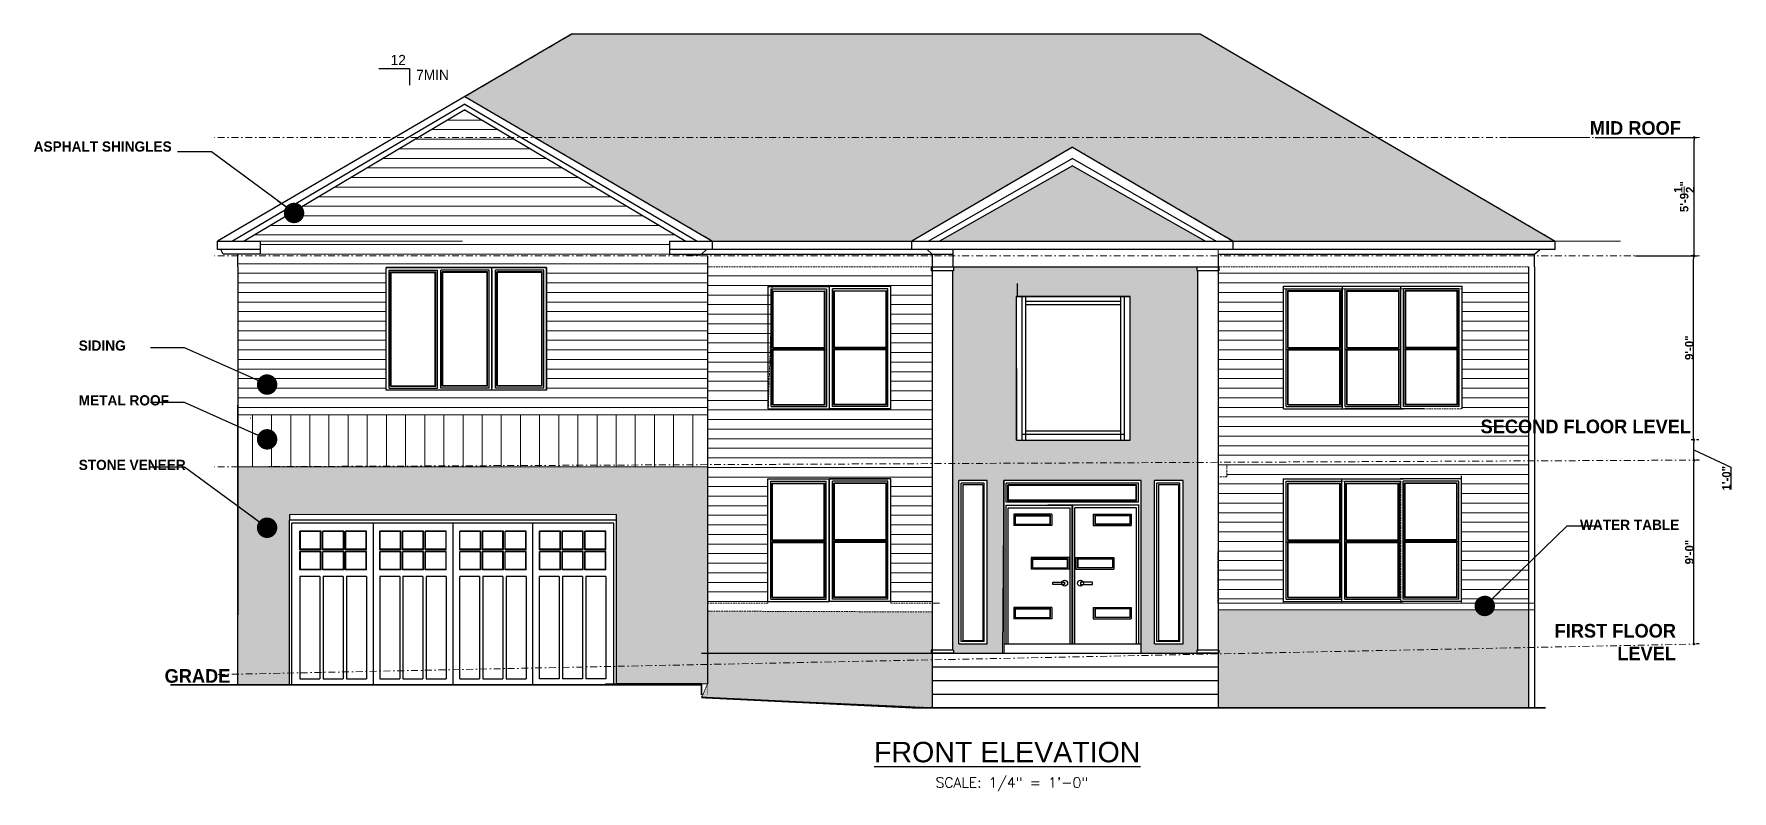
# Model space of a CAD drawing. Extents: x 4834 to 12794, y 1436 to 32221.
# Drawn here: x 7275 to 8272, y 2718 to 3163 of the extents above; entities that cross this region are included whole.
import ezdxf

# ---------------------------------------------------------------- set-up
doc = ezdxf.new("R2010")
doc.units = 0
doc.header["$LTSCALE"] = 8
doc.header["$MEASUREMENT"] = 0
for name, pattern in [('DASHDOT', [1, 0.5, -0.25, 0, -0.25]), ('HIDDEN', [0.375, 0.25, -0.125]), ('HIDDEN2', [0.1875, 0.125, -0.0625])]:
    doc.linetypes.add(name, pattern=pattern)
doc.layers.get('0').update_dxf_attribs({"lineweight": 9})
doc.layers.get('DefPoints').update_dxf_attribs({"color": 17})
for name, color, linetype in [('A-WALLS.', 7, 'Continuous'), ('WALLELEV1-2', 7, 'Continuous'), ('WINDOWS', 2, 'Continuous')]:
    doc.layers.add(name, color=color, linetype=linetype)
for name, color, linetype, lineweight in [('DIM', 8, 'Continuous', 5), ('DIMENSION', 9, 'Continuous', 9), ('FT HATCH', 8, 'Continuous', 9), ('hatch', 8, 'Continuous', 13), ('pillar', 254, 'Continuous', 25), ('railing', 23, 'Continuous', 15)]:
    doc.layers.add(name, color=color, linetype=linetype, lineweight=lineweight)
doc.layers.add('ELEVATION', color=7, linetype='Continuous', lineweight=25, true_color=0xdda54b)
doc.layers.add('level', color=7, linetype='HIDDEN', lineweight=15, true_color=0x987172)
doc.layers.add('FT-Text', color=7, linetype='Continuous', true_color=0x4f4527)
doc.layers.add('No Plot', color=33, linetype='HIDDEN2', lineweight=18, plot=False)
doc.styles.add('1-4TXT', font='cityb___.ttf', dxfattribs={"height": 5})
doc.styles.add('DIM60', font='romans.shx', dxfattribs={"height": 6})
doc.styles.get("Standard").update_dxf_attribs({"font": 'stylu.ttf'})
doc.styles.add('TITLE', font='arial.ttf', dxfattribs={"height": 12})
doc.dimstyles.new('1-4SCALE', dxfattribs={"dimscale": 0.5, "dimtxt": 5, "dimasz": 3, "dimexe": 3, "dimexo": 6, "dimgap": 0.0625, "dimtad": 1, "dimdec": 3, "dimrnd": 0.125, "dimzin": 3, "dimdsep": 46, "dimlunit": 4, "dimtxsty": '1-4TXT', "dimblk1": 'DOT', "dimblk2": 'DOT', "dimsah": 1, "dimcen": 2, "dimadec": 0, "dimazin": 0, "dimtfac": 1, "dimtdec": 3, "dimtofl": 0, "dimtmove": 0, "dimatfit": 3, "dimldrblk": 'DOT', "dimfxl": 1, "dimtolj": 1, "dimtzin": 0, "dimarcsym": 0})
pattern_1 = [(228.0127875, (-34.8961, -184.93805), (-80, -90), [1.34536, -133.19088]), (184.969741, (-35.79613, -185.93805), (120, 10), [2.30868, -228.559248]), (132.510447, (-38.09613, -186.13805), (100, -110), [1.62788, -161.160326]), (267.273689, (-41.99613, -188.63805), (10, 200), [2.10238, -208.13558]), (292.833654, (-42.09613, -190.73805), (-50, 120), [2.06155, -204.093731]), (357.273689, (-41.29613, -192.63805), (-200, 10), [2.10238, -208.13558]), (37.6942405, (-39.19613, -192.73805), (-130, -100), [2.78029, -275.248485]), (72.2553284, (-36.99613, -191.03805), (70, 220), [2.62488, -259.863215]), (121.4295656, (-36.19613, -188.53805), (-80, 130), [2.1095, -208.840731]), (175.236358, (-37.2961, -186.73805), (110, -10), [2.40832, -118.007626]), (222.397438, (-39.69613, -186.53805), (-120, -110), [3.11448, -308.33375]), (138.814075, (-32.0961, -188.7381), (-70, 60), [1.06301, -105.238448]), (171.4692344, (-32.89613, -188.03805), (130, -20), [2.02237, -200.215114]), (225, (-34.896, -187.738), (-1e-15, -10), [1.41421, -12.727926]), (203.19859, (-35.5961, -186.538), (50, 20), [0.76158, -75.396151]), (291.80141, (-36.2961, -186.838), (-10, 30), [1.07703, -52.774618]), (30.963757, (-35.8961, -187.838), (30, 20), [1.74929, -56.560229]), (161.56505, (-34.396, -186.938), (20, -10), [1.26491, -30.357867]), (16.38954, (-42.09613, -186.83805), (100, 30), [1.772, -175.428451]), (70.346176, (-40.3961, -186.33805), (-40, -110), [1.48661, -147.174077]), (293.19859, (-34.3961, -184.938), (-20, 50), [1.52315, -74.634581]), (343.61046, (-33.79613, -186.33805), (-100, 30), [1.772, -175.428451]), (339.443955, (-42.0961, -193.038), (-50, 20), [1.7088, -83.731237]), (294.775141, (-40.4961, -193.63805), (-50, 110), [1.43178, -141.746431]), (66.80141, (-34.2961, -194.938), (20, 50), [1.52315, -74.634581]), (17.354025, (-33.69613, -193.53805), (-130, -40), [1.67631, -165.954236]), (69.443955, (-39.1961, -194.938), (-20, -50), [0.8544, -84.585637]), (101.309932, (-34.8961, -194.938), (-10, 40), [0.5099, -50.480295]), (165.963757, (-34.9961, -194.438), (30, -10), [2.06155, -39.169506]), (186.009006, (-36.99613, -193.93805), (100, 10), [1.9105, -189.139232]), (303.690068, (-35.896, -188.738), (-10, 20), [1.44222, -34.613293]), (353.1572266, (-35.09613, -189.93805), (170, -20), [2.51794, -249.275626]), (60.945396, (-32.5961, -190.2381), (-40, -70), [1.02956, -101.926741]), (90, (-32.096, -189.338), (-10, 10), [0.6, -9.4]), (120.256437, (-37.1961, -193.63805), (40, -70), [1.38924, -137.5352]), (48.0127875, (-37.8961, -192.43805), (80, 90), [2.69072, -131.84552]), (0, (-36.096, -190.438), (10, 10), [2.6, -7.4]), (325.3048465, (-33.49613, -190.43805), (100, -70), [1.58114, -156.532743]), (254.054604, (-32.1961, -191.338), (-10, -40), [1.45602, -71.345079]), (207.6459754, (-32.59613, -192.73805), (-190, -100), [2.37065, -234.694742]), (175.4260787, (-34.69613, -193.83805), (-130, 10), [2.50799, -248.290734])]

msp = doc.modelspace()

# ---------------------------------------------------------------- texts
at = {"layer": 'A-WALLS.', "color": 7, "linetype": 'Continuous', "lineweight": 25, "style": 'DIM60'}
msp.add_text('SCALE: 1/4" = 1\'-0" ', height=6, dxfattribs=at).set_placement((7804.32146, 2720.48281))
at = {"layer": 'FT-Text', "ltscale": 0.25, "insert": (7493.05037, 3150.84725), "char_height": 6, "attachment_point": 3}
msp.add_mtext('12', dxfattribs=at)
at = {"layer": 'FT-Text', "ltscale": 0.25, "insert": (7518.32681, 3142.10264), "char_height": 6, "width": 5.2093704, "attachment_point": 3}
msp.add_mtext('7MIN', dxfattribs=at)
at = {"layer": 'FT-Text', "ltscale": 0.25, "char_height": 6, "width": 112.9418407, "style": '1-4TXT'}
for s, insert, attachment_point in [('ASPHALT SHINGLES', (7355.4674, 3100.01343), 3), ('SIDING', (7300.81475, 2983.12014), 1), ('METAL ROOF', (7300.81475, 2950.95649), 1), ('STONE VENEER', (7300.81475, 2913.02013), 1), ('WATER TABLE', (8241.34506, 2877.84125), 3)]:
    msp.add_mtext(s, dxfattribs=dict(at, insert=insert, attachment_point=attachment_point))
at = {"layer": 'level', "ltscale": 0.25, "char_height": 8, "attachment_point": 3, "style": '1-4TXT'}
for s, insert, width in [('MID ROOF', (8242.23777, 3111.92104), 84.2320716), ('SECOND FLOOR LEVEL', (8248.18235, 2936.6073), 144.7421276), ('FIRST FLOOR LEVEL', (8239.35642, 2816.6073), 84.2320716), ('GRADE', (7389.93632, 2790.07731), 84.2320716)]:
    msp.add_mtext(s, dxfattribs=dict(at, insert=insert, width=width))
at = {"layer": 'WALLELEV1-2', "color": 4, "insert": (7846.39359, 2747.37301), "char_height": 12, "width": 247.4081515, "attachment_point": 2, "style": 'TITLE'}
msp.add_mtext('\\A1;{\\LFRONT ELEVATION}', dxfattribs=at)

# ---------------------------------------------------------------- blocks, each defined once
blk = doc.blocks.new('pi')
at = {"layer": 'pillar'}
for points in [[(-3633.85, 426.07), (-3646.85, 426.07)], [(-3646.85, 426.07), (-3646.85, 424.07)], [(-3633.85, 424.07), (-3646.85, 424.07)], [(-3634.96, 424.07), (-3646.85, 424.07)], [(-3646.35, 424.07), (-3646.35, 201.22)], [(-3634.35, 424.07), (-3634.35, 201.22)], [(-3633.85, 426.07), (-3633.85, 424.07)], [(-3634.35, 201.22), (-3646.85, 201.22)], [(-3633.85, 201.22), (-3646.85, 201.22)], [(-3646.85, 201.22), (-3646.85, 199.44)], [(-3633.85, 201.22), (-3633.85, 199.44)], [(-3633.85, 199.44), (-3646.85, 199.44)]]:
    blk.add_lwpolyline(points, dxfattribs=at)
blk = doc.blocks.new('_Dot')
at = {"color": 0, "linetype": 'ByBlock', "lineweight": -2}
blk.add_line((-0.5, 0), (-1, 0), dxfattribs=at)
at = {"color": 0, "linetype": 'ByBlock', "lineweight": 0, "const_width": 0.5}
blk.add_lwpolyline([(-0.25, 0, 1), (0.25, 0, 1)], format="xyb", close=True, dxfattribs=at)
blk = doc.blocks.new('*D549')
at = {"layer": 'DefPoints', "color": 0, "linetype": 'ByBlock', "transparency": 16777216}
for p in [(8249.83, 2912.84), (8249.83, 2912.84), (8249.83, 2804.84)]:
    blk.add_point(p, dxfattribs=at)
at = {"layer": 'DIMENSION', "color": 0, "linetype": 'ByBlock', "lineweight": -2, "transparency": 16777216}
for p, q in [((8249.83, 2806.34), (8249.83, 2911.34)), ((8252.83, 2912.84), (8251.33, 2912.84)), ((8252.83, 2804.84), (8251.33, 2804.84))]:
    blk.add_line(p, q, dxfattribs=at)
at = {"layer": 'DIMENSION', "color": 0, "linetype": 'ByBlock', "lineweight": -2, "transparency": 16777216, "xscale": 1.5, "yscale": 1.5, "zscale": 1.5}
for p, rotation in [((8249.83, 2912.84), 90), ((8249.83, 2804.84), 270)]:
    blk.add_blockref('_Dot', p, dxfattribs=dict(at, rotation=rotation))
at = {"layer": 'DIMENSION', "color": 0, "linetype": 'ByBlock', "transparency": 16777216, "insert": (8247.25, 2858.84), "char_height": 5, "attachment_point": 5, "rotation": 90, "style": '1-4TXT'}
blk.add_mtext('\\A1;9\'-0"', dxfattribs=at)
blk = doc.blocks.new('*D550')
at = {"layer": 'DefPoints', "color": 0, "linetype": 'ByBlock', "transparency": 16777216}
for p in [(8249.83, 2924.84), (8249.83, 2924.84), (8249.83, 2912.84)]:
    blk.add_point(p, dxfattribs=at)
at = {"layer": 'DIMENSION', "color": 0, "linetype": 'ByBlock', "lineweight": -2, "transparency": 16777216}
for p, q in [((8252.83, 2924.84), (8251.33, 2924.84)), ((8249.83, 2914.34), (8249.83, 2923.34)), ((8249.83, 2918.84), (8271.6, 2908.78)), ((8252.83, 2912.84), (8251.33, 2912.84)), ((8271.6, 2908.78), (8271.6, 2895.61))]:
    blk.add_line(p, q, dxfattribs=at)
at = {"layer": 'DIMENSION', "color": 0, "linetype": 'ByBlock', "lineweight": -2, "transparency": 16777216, "xscale": 1.5, "yscale": 1.5, "zscale": 1.5}
for p, rotation in [((8249.83, 2924.84), 90), ((8249.83, 2912.84), 270)]:
    blk.add_blockref('_Dot', p, dxfattribs=dict(at, rotation=rotation))
at = {"layer": 'DIMENSION', "color": 0, "linetype": 'ByBlock', "transparency": 16777216, "insert": (8269.02, 2902.19), "char_height": 5, "attachment_point": 5, "rotation": 90, "style": '1-4TXT'}
blk.add_mtext('\\A1;1\'-0"', dxfattribs=at)
blk = doc.blocks.new('*D551')
at = {"layer": 'DefPoints', "color": 0, "linetype": 'ByBlock', "transparency": 16777216}
for p in [(8249.75, 3032.84), (8253.26, 3032.84), (8253.26, 2924.84)]:
    blk.add_point(p, dxfattribs=at)
at = {"layer": 'DIMENSION', "color": 0, "linetype": 'ByBlock', "lineweight": -2, "transparency": 16777216}
for p, q in [((8250.26, 3032.84), (8248.25, 3032.84)), ((8249.75, 2926.34), (8249.75, 3031.34)), ((8250.26, 2924.84), (8248.25, 2924.84))]:
    blk.add_line(p, q, dxfattribs=at)
at = {"layer": 'DIMENSION', "color": 0, "linetype": 'ByBlock', "lineweight": -2, "transparency": 16777216, "xscale": 1.5, "yscale": 1.5, "zscale": 1.5}
for p, rotation in [((8249.75, 3032.84), 90), ((8249.75, 2924.84), 270)]:
    blk.add_blockref('_Dot', p, dxfattribs=dict(at, rotation=rotation))
at = {"layer": 'DIMENSION', "color": 0, "linetype": 'ByBlock', "transparency": 16777216, "insert": (8247.17, 2978.84), "char_height": 5, "attachment_point": 5, "rotation": 90, "style": '1-4TXT'}
blk.add_mtext('\\A1;9\'-0"', dxfattribs=at)
blk = doc.blocks.new('*D552')
at = {"layer": 'DefPoints', "color": 0, "linetype": 'ByBlock', "transparency": 16777216}
for p in [(8188.78, 3102.31), (8250.02, 3102.31), (8212.51, 3032.84)]:
    blk.add_point(p, dxfattribs=at)
at = {"layer": 'DIMENSION', "color": 0, "linetype": 'ByBlock', "lineweight": -2, "transparency": 16777216}
for p, q in [((8191.78, 3102.31), (8251.52, 3102.31)), ((8250.02, 3034.34), (8250.02, 3100.81)), ((8215.51, 3032.84), (8251.52, 3032.84))]:
    blk.add_line(p, q, dxfattribs=at)
at = {"layer": 'DIMENSION', "color": 0, "linetype": 'ByBlock', "lineweight": -2, "transparency": 16777216, "xscale": 1.5, "yscale": 1.5, "zscale": 1.5}
for p, rotation in [((8250.02, 3102.31), 90), ((8250.02, 3032.84), 270)]:
    blk.add_blockref('_Dot', p, dxfattribs=dict(at, rotation=rotation))
at = {"layer": 'DIMENSION', "color": 0, "linetype": 'ByBlock', "transparency": 16777216, "insert": (8244.17, 3067.58), "char_height": 5, "attachment_point": 5, "rotation": 90, "style": '1-4TXT'}
blk.add_mtext('\\A1;5\'-9{\\H1x;\\S1/2;}"', dxfattribs=at)

# ---------------------------------------------------------------- dimensions: what is measured, and where the dimension line sits
at = {"layer": 'DIMENSION', "linetype": 'ByBlock'}
for base, p1, p2, picture, middle in [((8250.02222, 3102.31483), (8212.50832, 3032.84112), (8188.78235, 3102.31483), '*D552', (8244.1732, 3067.57798)), ((8249.75087, 3032.84112), (8253.2648, 2924.84112), (8253.2648, 3032.84112), '*D551', (8247.1667, 2978.84112)), ((8249.83115, 2912.84112), (8249.83115, 2804.84112), (8249.83115, 2912.84112), '*D549', (8247.24697, 2858.84112))]:
    dim = msp.add_linear_dim(base=base, p1=p1, p2=p2, angle=90, dimstyle='1-4SCALE', override={"dimtmove": 1}, dxfattribs=at)
    dim.commit()
    dim.dimension.update_dxf_attribs({"geometry": picture, "text_midpoint": middle})
dim = msp.add_linear_dim(base=(8249.83115, 2924.84112), p1=(8249.83115, 2912.84112), p2=(8249.83115, 2924.84112), angle=90, dimstyle='1-4SCALE', override={"dimtmove": 1}, dxfattribs=at)
dim.commit()
dim.dimension.update_dxf_attribs({"geometry": '*D550', "text_midpoint": (8271.60144, 2908.74636), "dimtype": 160})

# ---------------------------------------------------------------- hatches: boundary and pattern name
at = {"layer": 'hatch', "linetype": 'ByBlock'}
h = msp.add_hatch(dxfattribs=at)
h.set_pattern_fill('AR-RSHKE', color=36, scale=0.65, style=0)
h.set_pattern_definition([(0, (-17838.578, 2403.827), (16.575, 7.8), [3.9, -3.25, 4.55, -1.95, 5.85, -2.6]), (0, (-17834.678, 2404.152), (16.575, 7.8), [3.25, -12.35, 2.6, -3.9]), (0, (-17826.878, 2403.34), (16.575, 7.8), [1.95, -20.15]), (90, (-17838.578, 2403.827), (-5.525, 7.8), [7.475, -23.725]), (90, (-17834.678, 2403.827), (-5.525, 7.8), [7.3125, -23.8875]), (90, (-17831.428, 2403.827), (-5.525, 7.8), [6.825, -24.375]), (90, (-17826.878, 2403.3397), (-5.525, 7.8), [7.475, -23.725]), (90, (-17824.928, 2403.3397), (-5.525, 7.8), [7.475, -23.725]), (90, (-17819.078, 2403.827), (-5.525, 7.8), [7.15, -24.05])])
h.paths.add_polyline_path([(8168.30967, 3041.50404), (7979.19978, 3041.50404), (7884.75473, 3096.59698), (7790.30969, 3041.50404), (7673.19804, 3041.50404), (7527.75386, 3126.32371), (7590.80381, 3163.12562), (7959.7028, 3163.12562)])
h = msp.add_hatch(dxfattribs=at)
h.set_pattern_fill('ANSI31', color=256, scale=45, angle=315, style=0)
h.set_pattern_definition([(0, (-2834.6226, -194.938), (1e-15, 5.625), [])])
h.paths.add_polyline_path([(7481.55895, 2953.84112), (7575.72076, 2953.84112), (7575.72076, 3025.91221), (7481.55895, 3025.87667)], flags=16)
h.paths.add_polyline_path([(7670.30967, 2939.51082), (7670.30967, 3032.84112), (7647.98479, 3033.72856), (7647.98479, 3041.50404), (7657.54556, 3041.50404), (7527.75386, 3118.49747), (7397.96215, 3041.50404), (7407.52292, 3041.50404), (7407.52292, 3033.72856), (7394.30967, 3033.72856), (7394.30967, 2939.51082)])
h = msp.add_hatch(dxfattribs=at)
h.set_pattern_fill('GRAVEL', color=1, scale=10, style=0)
h.set_pattern_definition(pattern_1)
h.paths.add_polyline_path([(7962.91837, 3041.50404), (7884.75473, 3085.74271), (7806.5911, 3041.50404)])
h = msp.add_hatch(dxfattribs=at)
h.set_pattern_fill('ANSI31', color=256, scale=45, angle=315, style=0)
h.set_pattern_definition([(0, (-11694.4387, 135.407), (1e-15, 5.625), [])])
h.paths.add_polyline_path([(7706.017, 2942.90362), (7778.017, 2942.90362), (7777.97794, 3014.93917), (7708.32622, 3014.93917)], flags=16)
h.paths.add_polyline_path([(7802.30969, 2828.84112), (7802.30969, 2899.01988), (7802.30969, 2900.59563), (7802.30969, 2903.98401), (7802.30969, 2905.97772), (7802.30969, 3026.3974), (7670.30967, 3026.3974), (7670.30967, 2828.84112), (7705.78088, 2828.84112), (7705.75833, 2901.83609), (7777.97794, 2901.87163), (7778.017, 2828.84112)])
h = msp.add_hatch(dxfattribs=at)
h.set_pattern_fill('GRAVEL', color=1, scale=10, style=0)
h.set_pattern_definition(pattern_1)
h.paths.add_polyline_path([(7851.79501, 2924.60593), (7918.70301, 2924.60593), (7918.70301, 3008.83873), (7851.6688, 3008.83873)], flags=16)
h.paths.add_polyline_path([(7949.69758, 2804.84112), (7933.01967, 2804.84112), (7933.01967, 2900.80502), (7949.69758, 2900.80502)], flags=16)
h.paths.add_polyline_path([(7834.68516, 2900.80502), (7818.00725, 2900.80502), (7818.00725, 2804.84112), (7834.68516, 2804.84112)], flags=16)
h.paths.add_polyline_path([(7957.80997, 2799.44805), (7925.02142, 2799.44805), (7925.02142, 2900.87667), (7844.33835, 2900.87667), (7843.54243, 2799.44805), (7814.80969, 2799.44805), (7814.80969, 2801.22531), (7814.30969, 2801.22531), (7814.30969, 3024.08253), (7814.80969, 3024.08253), (7814.80969, 3026.3974), (7957.80997, 3026.3974), (7957.80997, 3024.08253), (7958.30997, 3024.08253), (7958.30997, 2801.22531)])
h = msp.add_hatch(dxfattribs=at)
h.set_pattern_fill('ANSI31', color=256, scale=45, angle=315, style=0)
h.set_pattern_definition([(0, (-42.096, -194.938), (1e-15, 5.625), [])])
h.paths.add_polyline_path([(8008.73107, 2942.90362), (8113.65206, 2942.90362), (8113.65206, 3013.49515), (8008.73107, 3013.49515)], flags=16)
h.paths.add_polyline_path([(7970.22232, 2828.84305), (8008.53993, 2828.84112), (8008.53993, 2901.80054), (8113.36081, 2901.83609), (8113.36081, 2828.84112), (8152.75517, 2828.84112), (8152.75517, 3026.3974), (7970.30997, 3026.3974), (7970.30997, 2909.97772), (7975.52419, 2909.97772), (7975.52419, 2903.01988), (7970.30997, 2903.01988)])
at = {"layer": 'hatch', "linetype": 'ByBlock', "ltscale": 2}
h = msp.add_hatch(dxfattribs=at)
h.set_pattern_fill('ANSI31', color=256, scale=90, angle=225, style=0)
h.set_pattern_definition([(270, (-2834.623, -184.923), (11.25, -2e-15), [])])
h.paths.add_polyline_path([(7670.30967, 2908.84112), (7394.30967, 2908.84112), (7394.30967, 2939.51082), (7670.30967, 2939.51082)])
at = {"layer": 'hatch', "linetype": 'ByBlock'}
h = msp.add_hatch(dxfattribs=at)
h.set_pattern_fill('GRAVEL', color=1, scale=10, style=0)
h.set_pattern_definition([(228.0127875, (-2827.4226, -202.93805), (-80, -90), [1.34536, -133.1908805]), (184.9697407, (-2828.3226, -203.93805), (120, 10), [2.30868, -228.559248]), (132.510447, (-2830.6226, -204.13805), (100, -110), [1.62788, -161.160326]), (267.273689, (-2834.5226, -206.63805), (10, 200), [2.10238, -208.13558]), (292.833654, (-2834.6226, -208.73805), (-50, 120), [2.06155, -204.093731]), (357.273689, (-2833.8226, -210.63805), (-200, 10), [2.10238, -208.13558]), (37.6942405, (-2831.7226, -210.73805), (-130, -100), [2.78029, -275.2484855]), (72.2553284, (-2829.5226, -209.03805), (70, 220), [2.62488, -259.863215]), (121.4295656, (-2828.7226, -206.53805), (-80, 130), [2.1095, -208.840731]), (175.236358, (-2829.8226, -204.73805), (110, -10), [2.40832, -118.007626]), (222.3974378, (-2832.2226, -204.53805), (-120, -110), [3.11448, -308.33375]), (138.814075, (-2824.6226, -206.7381), (-70, 60), [1.06301, -105.238448]), (171.4692344, (-2825.4226, -206.03805), (130, -20), [2.02237, -200.215114]), (225, (-2827.4226, -205.738), (-1e-15, -10), [1.41421, -12.727926]), (203.19859, (-2828.1226, -204.538), (50, 20), [0.76158, -75.396151]), (291.80141, (-2828.8226, -204.838), (-10, 30), [1.07703, -52.774618]), (30.963757, (-2828.4226, -205.838), (30, 20), [1.74929, -56.560229]), (161.56505, (-2826.9226, -204.938), (20, -10), [1.26491, -30.357867]), (16.3895403, (-2834.6226, -204.83805), (100, 30), [1.772, -175.4284515]), (70.346176, (-2832.9226, -204.33805), (-40, -110), [1.48661, -147.1740775]), (293.19859, (-2826.9226, -202.938), (-20, 50), [1.52315, -74.634581]), (343.6104597, (-2826.3226, -204.33805), (-100, 30), [1.772, -175.4284515]), (339.443955, (-2834.6226, -211.038), (-50, 20), [1.7088, -83.7312375]), (294.7751406, (-2833.0226, -211.63805), (-50, 110), [1.43178, -141.746431]), (66.80141, (-2826.8226, -212.938), (20, 50), [1.52315, -74.634581]), (17.3540246, (-2826.2226, -211.53805), (-130, -40), [1.67631, -165.954236]), (69.443955, (-2831.7226, -212.938), (-20, -50), [0.8544, -84.5856375]), (101.309932, (-2827.4226, -212.938), (-10, 40), [0.5099, -50.480295]), (165.963757, (-2827.5226, -212.438), (30, -10), [2.06155, -39.169506]), (186.009006, (-2829.5226, -211.93805), (100, 10), [1.9105, -189.139232]), (303.690068, (-2828.4226, -206.738), (-10, 20), [1.44222, -34.613293]), (353.1572266, (-2827.6226, -207.93805), (170, -20), [2.51794, -249.275626]), (60.945396, (-2825.1226, -208.2381), (-40, -70), [1.02956, -101.926741]), (90, (-2824.623, -207.338), (-10, 10), [0.6, -9.4]), (120.256437, (-2829.7226, -211.63805), (40, -70), [1.38924, -137.5352]), (48.0127875, (-2830.4226, -210.43805), (80, 90), [2.69072, -131.8455205]), (0, (-2828.623, -208.438), (10, 10), [2.6, -7.4]), (325.3048465, (-2826.0226, -208.43805), (100, -70), [1.58114, -156.532743]), (254.054604, (-2824.7226, -209.338), (-10, -40), [1.45602, -71.345079]), (207.6459754, (-2825.1226, -210.73805), (-190, -100), [2.37065, -234.694742]), (175.4260787, (-2827.2226, -211.83805), (-130, 10), [2.50799, -248.290734])])
h.paths.add_polyline_path([(7616.73375, 2781.44805), (7670.30967, 2781.44805), (7670.30967, 2908.84112), (7394.30967, 2908.84112), (7394.30967, 2780.84112), (7424.69771, 2780.84112), (7424.69771, 2880.82579), (7616.73375, 2880.82579)])
h = msp.add_hatch(dxfattribs=at)
h.set_pattern_fill('GRAVEL', color=1, scale=10, style=0)
h.set_pattern_definition([(228.0127875, (-2827.4226, -184.93805), (-80, -90), [1.34536, -133.1908805]), (184.9697407, (-2828.3226, -185.93805), (120, 10), [2.30868, -228.559248]), (132.510447, (-2830.6226, -186.13805), (100, -110), [1.62788, -161.160326]), (267.273689, (-2834.5226, -188.63805), (10, 200), [2.10238, -208.13558]), (292.833654, (-2834.6226, -190.73805), (-50, 120), [2.06155, -204.093731]), (357.273689, (-2833.8226, -192.63805), (-200, 10), [2.10238, -208.13558]), (37.6942405, (-2831.7226, -192.73805), (-130, -100), [2.78029, -275.2484855]), (72.2553284, (-2829.5226, -191.03805), (70, 220), [2.62488, -259.863215]), (121.4295656, (-2828.7226, -188.53805), (-80, 130), [2.1095, -208.840731]), (175.236358, (-2829.8226, -186.73805), (110, -10), [2.40832, -118.007626]), (222.3974378, (-2832.2226, -186.53805), (-120, -110), [3.11448, -308.33375]), (138.814075, (-2824.6226, -188.7381), (-70, 60), [1.06301, -105.238448]), (171.4692344, (-2825.4226, -188.03805), (130, -20), [2.02237, -200.215114]), (225, (-2827.4226, -187.738), (-1e-15, -10), [1.41421, -12.727926]), (203.19859, (-2828.1226, -186.538), (50, 20), [0.76158, -75.396151]), (291.80141, (-2828.8226, -186.838), (-10, 30), [1.07703, -52.774618]), (30.963757, (-2828.4226, -187.838), (30, 20), [1.74929, -56.560229]), (161.56505, (-2826.9226, -186.938), (20, -10), [1.26491, -30.357867]), (16.3895403, (-2834.6226, -186.83805), (100, 30), [1.772, -175.4284515]), (70.346176, (-2832.9226, -186.33805), (-40, -110), [1.48661, -147.1740775]), (293.19859, (-2826.9226, -184.938), (-20, 50), [1.52315, -74.634581]), (343.6104597, (-2826.3226, -186.33805), (-100, 30), [1.772, -175.4284515]), (339.443955, (-2834.6226, -193.038), (-50, 20), [1.7088, -83.7312375]), (294.7751406, (-2833.0226, -193.63805), (-50, 110), [1.43178, -141.746431]), (66.80141, (-2826.8226, -194.938), (20, 50), [1.52315, -74.634581]), (17.3540246, (-2826.2226, -193.53805), (-130, -40), [1.67631, -165.954236]), (69.443955, (-2831.7226, -194.938), (-20, -50), [0.8544, -84.5856375]), (101.309932, (-2827.4226, -194.938), (-10, 40), [0.5099, -50.480295]), (165.963757, (-2827.5226, -194.438), (30, -10), [2.06155, -39.169506]), (186.009006, (-2829.5226, -193.93805), (100, 10), [1.9105, -189.139232]), (303.690068, (-2828.4226, -188.738), (-10, 20), [1.44222, -34.613293]), (353.1572266, (-2827.6226, -189.93805), (170, -20), [2.51794, -249.275626]), (60.945396, (-2825.1226, -190.2381), (-40, -70), [1.02956, -101.926741]), (90, (-2824.623, -189.338), (-10, 10), [0.6, -9.4]), (120.256437, (-2829.7226, -193.63805), (40, -70), [1.38924, -137.5352]), (48.0127875, (-2830.4226, -192.43805), (80, 90), [2.69072, -131.8455205]), (0, (-2828.623, -190.438), (10, 10), [2.6, -7.4]), (325.3048465, (-2826.0226, -190.43805), (100, -70), [1.58114, -156.532743]), (254.054604, (-2824.7226, -191.338), (-10, -40), [1.45602, -71.345079]), (207.6459754, (-2825.1226, -192.73805), (-190, -100), [2.37065, -234.694742]), (175.4260787, (-2827.2226, -193.83805), (-130, 10), [2.50799, -248.290734])])
h.paths.add_polyline_path([(7802.30969, 2823.6734), (7670.30967, 2824.13468), (7670.30967, 2781.44805), (7666.75517, 2773.44805), (7802.30969, 2767.44805), (7802.30969, 2799.44805), (7802.30969, 2800.25602), (7802.30969, 2801.22531), (7802.30969, 2802.69032), (7802.30969, 2804.84112)])
h = msp.add_hatch(dxfattribs=at)
h.set_pattern_fill('GRAVEL', color=1, scale=10, style=0)
h.set_pattern_definition(pattern_1)
h.paths.add_polyline_path([(7970.30997, 2767.29107), (8152.75517, 2767.29107), (8152.75517, 2824.84112), (7970.30997, 2824.84112)])

# ---------------------------------------------------------------- linework, layer by layer
at = {"layer": 'DIM'}
for p, q in [((7959.7028, 3163.12562), (7590.80381, 3163.12562)), ((7959.7028, 3163.12562), (8168.30967, 3041.50404)), ((8188.78235, 3102.31483), (8140.506, 3102.31483)), ((7382.30967, 3041.50404), (7526.30967, 3041.50404)), ((7970.30997, 3026.3974), (7970.30997, 3036.50552)), ((8168.30967, 3041.50404), (8206.79523, 3041.50404)), ((7616.73375, 2880.82579), (7424.69771, 2880.82579)), ((8156.30967, 2824.84112), (7970.30997, 2824.84112))]:
    msp.add_line(p, q, dxfattribs=at)
for points in [[(7670.30967, 2939.51082), (7670.30967, 3032.84112), (7647.98479, 3033.72856), (7647.98479, 3041.50404), (7657.54556, 3041.50404), (7527.75386, 3118.49747), (7397.96215, 3041.50404), (7407.52292, 3041.50404), (7407.52292, 3033.72856), (7394.30967, 3033.72856), (7394.30967, 2939.51082)], [(7962.91837, 3041.50404), (7884.75473, 3085.74271), (7806.5911, 3041.50404), (7962.91837, 3041.50404)], [(7957.80997, 2799.44805), (7925.02142, 2799.44805), (7925.02142, 2900.87667), (7844.33835, 2900.87667), (7843.54243, 2799.44805), (7814.80969, 2799.44805), (7814.80969, 2801.22531), (7814.30969, 2801.22531), (7814.30969, 3024.08253), (7814.80969, 3024.08253), (7814.80969, 3026.3974), (7814.80969, 3026.3974), (7957.80997, 3026.3974), (7957.80997, 3024.08253), (7958.30997, 3024.08253), (7958.30997, 2801.22531)], [(7670.30967, 2908.84112), (7394.30967, 2908.84112), (7394.30967, 2939.51082), (7670.30967, 2939.51082)], [(7616.73375, 2781.44805), (7670.30967, 2781.44805), (7670.30967, 2908.84112), (7394.30967, 2908.84112), (7394.30967, 2780.84112), (7424.69771, 2780.84112), (7424.69771, 2880.82579), (7616.73375, 2880.82579), (7616.73375, 2781.44805)], [(7834.68516, 2900.80502), (7818.00725, 2900.80502), (7818.00725, 2804.84112), (7834.68516, 2804.84112)], [(7949.69758, 2804.84112), (7933.01967, 2804.84112), (7933.01967, 2900.80502), (7949.69758, 2900.80502)]]:
    msp.add_lwpolyline(points, close=True, dxfattribs=at)
for points in [[(7670.30967, 2939.51082), (7394.30967, 2939.51082)], [(7670.30967, 2908.84112), (7394.30967, 2908.84112)]]:
    msp.add_lwpolyline(points, dxfattribs=at)
at = {"layer": 'ELEVATION'}
for p, q in [((7590.80381, 3163.12562), (7382.30967, 3041.50404)), ((7590.80381, 3163.12562), (7959.7028, 3163.12562)), ((7959.7028, 3163.12562), (8168.30967, 3041.50404)), ((7527.75386, 3126.32371), (7673.19804, 3041.50404)), ((7527.75386, 3126.32371), (7673.19804, 3041.50404)), ((7527.75386, 3121.85157), (7391.25395, 3041.50404)), ((7527.75386, 3118.49747), (7397.96215, 3041.50404)), ((7527.75386, 3121.85157), (7664.25377, 3041.50404)), ((7527.75386, 3118.49747), (7657.54556, 3041.50404)), ((7884.75473, 3096.59698), (7790.30969, 3041.50404)), ((7884.75473, 3096.59698), (7979.19978, 3041.50404)), ((7884.75473, 3089.97981), (7800.23545, 3041.50404)), ((7884.75473, 3085.74271), (7806.5911, 3041.50404)), ((7884.75473, 3089.97981), (7969.27402, 3041.50404)), ((7884.75473, 3085.74271), (7962.91837, 3041.50404)), ((7385.67565, 3033.72856), (7384.38642, 3036.50552)), ((7407.52292, 3033.72856), (7385.67565, 3033.72856)), ((7394.30967, 3026.3974), (7394.30967, 2821.8817)), ((7814.5616, 3026.3974), (7970.30997, 3026.3974)), ((8156.30967, 3026.3974), (8156.30967, 2767.29107)), ((7401.85944, 2937.72797), (7401.87067, 2937.72797)), ((7659.19418, 2937.72797), (7659.20541, 2937.72797)), ((7925.02142, 2900.87667), (7844.33835, 2900.87667)), ((7844.33835, 2900.87667), (7844.33835, 2799.44805)), ((7925.02142, 2799.44805), (7925.02142, 2900.87667)), ((7424.69771, 2880.82579), (7424.69771, 2877.47916)), ((7616.73375, 2877.47916), (7616.73375, 2880.82579))]:
    msp.add_line(p, q, dxfattribs=at)
at = {"layer": 'ELEVATION', "color": 6}
for p, q in [((7852.30131, 3016.59971), (7852.30131, 3008.97471)), ((7802.30969, 2799.44805), (7802.30969, 2767.44805))]:
    msp.add_line(p, q, dxfattribs=at)
at = {"layer": 'ELEVATION', "linetype": 'ByBlock'}
for p, q in [((7844.33835, 2804.84112), (7925.02142, 2804.84112)), ((7970.30997, 2799.44805), (7970.30997, 2767.29107)), ((7666.75517, 2781.44805), (7616.73375, 2781.44805))]:
    msp.add_line(p, q, dxfattribs=at)
at = {"layer": 'ELEVATION'}
for points in [[(7382.30967, 3041.50404), (7407.52292, 3041.50404)], [(7382.30967, 3036.50552), (7382.30967, 3041.50404)], [(7407.52292, 3036.50552), (7382.30967, 3036.50552)], [(7394.30967, 3026.3974), (7394.30967, 3033.72856)], [(7407.52292, 3041.50404), (7407.52292, 3033.72856)], [(7647.98479, 3041.50404), (7979.19978, 3041.50404)], [(7647.98479, 3041.50404), (7647.98479, 3033.72856)], [(7979.19978, 3036.50552), (7647.98479, 3036.50552)], [(7647.98479, 3033.72856), (7814.5616, 3033.72856)], [(7666.75517, 3033.72856), (7669.72364, 3036.50552)], [(7673.19804, 3036.50552), (7673.19804, 3041.50404)], [(7790.30969, 3036.50552), (7790.30969, 3041.50404)], [(7790.30969, 3036.50552), (7790.30969, 3041.50404)], [(7802.30969, 3033.72856), (7799.34122, 3036.50552)], [(7802.30969, 3033.72856), (7799.34122, 3036.50552)], [(7802.30969, 3033.72856), (7802.30969, 2905.97772)], [(7814.5616, 3026.3974), (7814.5616, 3036.50552)], [(7970.30997, 3033.72856), (7970.30997, 2909.97772)], [(7970.30997, 3033.72856), (8156.30967, 3033.72856)], [(8168.30967, 3036.50552), (7979.19978, 3036.50552), (7979.19978, 3041.50404), (8168.30967, 3041.50404)], [(7979.19978, 3036.50552), (7979.19978, 3041.50404)], [(8156.30967, 3033.72856), (8159.27814, 3036.50552)], [(8156.30967, 3026.3974), (8156.30967, 3033.72856)], [(8168.30967, 3036.50552), (8168.30967, 3041.50404)], [(7575.72076, 3025.87667), (7481.55895, 3025.87667)], [(7481.55895, 2953.84112), (7481.55895, 3025.87667)], [(7543.59576, 2953.84112), (7543.59576, 3025.87667)], [(7575.72076, 2953.84112), (7575.72076, 3025.87667)], [(7670.30967, 3032.84112), (7670.30967, 2781.44805)], [(7970.30997, 3026.3974), (7970.30997, 2909.97772)], [(8152.75517, 3026.3974), (8152.75517, 2767.29107)], [(7705.75833, 3014.90362), (7741.75833, 3014.90362)], [(7706.017, 2942.90362), (7706.017, 3014.93917)], [(7742.017, 2942.90362), (7742.017, 3014.93917)], [(7742.017, 2942.90362), (7742.017, 3014.93917)], [(7778.017, 3014.90362), (7742.017, 3014.90362)], [(7778.017, 2942.90362), (7778.017, 3014.93917)], [(8008.73107, 2942.90362), (8008.73107, 3014.93917)], [(8043.31823, 2942.90362), (8043.31823, 3014.93917)], [(8077.65206, 2942.90362), (8077.65206, 3014.93917)], [(8077.65206, 2942.90362), (8077.65206, 3014.93917)], [(8113.65206, 2942.90362), (8113.65206, 3014.93917)], [(7851.79501, 3008.93917), (7887.79501, 3008.93917)], [(7543.59576, 2953.84112), (7481.55895, 2953.84112)], [(7394.30967, 2943.84112), (7394.30967, 2945.15659)], [(7394.30967, 2780.84112), (7394.30967, 2944.10949)], [(7706.017, 2942.90362), (7742.017, 2942.90362)], [(7778.017, 2942.90362), (7742.017, 2942.90362)], [(8008.73107, 2942.90362), (8044.73107, 2942.90362)], [(8043.31823, 2942.90362), (8079.31823, 2942.90362)], [(8091.42613, 2942.90362), (8044.73107, 2942.90362)], [(7970.30997, 2903.69391), (7970.30997, 2832.84112)], [(8113.36081, 2829.80054), (8113.39988, 2903.53759)], [(8156.30967, 2907.02507), (8156.30967, 2792.84112)], [(7705.75833, 2829.80054), (7705.75833, 2901.83609)], [(7705.75833, 2901.83609), (7741.75833, 2901.83609)], [(7741.75833, 2829.80054), (7741.75833, 2901.83609)], [(7778.017, 2901.83609), (7742.017, 2901.83609)], [(7742.017, 2829.80054), (7742.017, 2901.83609)], [(7778.017, 2829.80054), (7778.017, 2901.83609)], [(7802.30969, 2899.01988), (7802.30969, 2799.44805)], [(7970.30997, 2903.01988), (7970.30997, 2799.44805)], [(8008.73107, 2829.80054), (8008.73107, 2901.83609)], [(8043.02699, 2829.80054), (8043.02699, 2901.83609)], [(7616.73375, 2877.47916), (7424.69771, 2877.47916)], [(7424.69771, 2780.84112), (7424.69771, 2877.47916)], [(7615.28974, 2875.81298), (7426.14173, 2875.81298)], [(7426.14173, 2780.84112), (7426.14173, 2875.81298)], [(7615.28974, 2780.84112), (7615.28974, 2875.81298), (7426.14173, 2875.81298)], [(7426.14173, 2780.84112), (7426.14173, 2875.81298)], [(7615.28974, 2780.84112), (7615.28974, 2875.81298)], [(7616.73375, 2780.84112), (7616.73375, 2877.47916)], [(7705.75833, 2829.80054), (7741.75833, 2829.80054)], [(7778.017, 2829.80054), (7742.017, 2829.80054)], [(7970.30997, 2828.84112), (7970.30997, 2799.44805)], [(8008.73107, 2829.80054), (8044.73107, 2829.80054)], [(8043.02699, 2829.80054), (8079.02699, 2829.80054)], [(8113.36081, 2829.80054), (8077.36081, 2829.80054)], [(7666.75517, 2799.44805), (7843.54243, 2799.44805)], [(7674.71449, 2799.44805), (7843.54243, 2799.44805)], [(7826.49862, 2799.44805), (7970.30997, 2799.44805)]]:
    msp.add_lwpolyline(points, dxfattribs=at)
at = {"layer": 'ELEVATION', "color": 6, "linetype": 'ByBlock'}
for points, const_width in [([(7394.30967, 2780.84112), (7394.30967, 3032.84112), (7394.30967, 3033.72856)], 0.35), ([(7670.30967, 2774.94195), (7670.30967, 3032.84112), (7670.30967, 3033.72856)], 0.35), ([(7666.75517, 2773.44805), (7794.06722, 2767.29107), (8162.69839, 2767.29107)], 1)]:
    msp.add_lwpolyline(points, dxfattribs=dict(at, const_width=const_width))
at = {"layer": 'ELEVATION', "color": 6}
for points in [[(7481.75009, 3025.91221), (7517.75009, 3025.91221)], [(7516.046, 3025.91221), (7552.046, 3025.91221)], [(7575.72076, 3025.91221), (7550.37983, 3025.91221)], [(7740.24539, 3014.93917), (7776.24539, 3014.93917)], [(7777.97794, 3014.93917), (7774.57921, 3014.93917)], [(7851.98614, 3008.97471), (7887.98614, 3008.97471)], [(8156.30967, 2907.02507), (8156.30967, 2767.29107)], [(7705.94947, 2901.87163), (7741.94947, 2901.87163)], [(7740.24539, 2901.87163), (7776.24539, 2901.87163)], [(7777.97794, 2901.87163), (7774.57921, 2901.87163)], [(8008.73107, 2901.83609), (8044.73107, 2901.83609)], [(8043.02699, 2901.83609), (8079.02699, 2901.83609)], [(8113.36081, 2901.83609), (8077.36081, 2901.83609)], [(7802.30969, 2791.44805), (7970.30997, 2791.44805)], [(7802.30969, 2783.44805), (7970.30997, 2783.44805)], [(7802.30969, 2775.44805), (7970.30997, 2775.44805)], [(7790.53884, 2767.44805), (7944.83245, 2767.44805)]]:
    msp.add_lwpolyline(points, dxfattribs=at)
at = {"layer": 'ELEVATION', "linetype": 'ByBlock', "const_width": 1}
for points in [[(7354.68957, 2780.84112), (7666.75517, 2780.84112)], [(7666.75517, 2774.84112), (7666.75517, 2781.44805)]]:
    msp.add_lwpolyline(points, dxfattribs=at)
at = {"layer": 'FT HATCH', "color": 47, "ltscale": 0.25, "true_color": 0x827240}
msp.add_line((7610.25372, 2781.44805), (7644.67517, 2781.44805), dxfattribs=at)
at = {"layer": 'FT-Text', "ltscale": 0.25}
for p, q in [((7477.24864, 3142.83854), (7495.24864, 3142.83854)), ((7495.24864, 3142.83854), (7495.24864, 3133.08854))]:
    msp.add_line(p, q, dxfattribs=at)
at = {"layer": 'level', "linetype": 'DASHDOT'}
for p, q in [((8253.2648, 3102.31483), (7379.82965, 3102.31483)), ((8253.2648, 3032.84112), (7379.82965, 3032.84112)), ((8253.2648, 2912.84112), (7379.82965, 2908.84112)), ((8253.2648, 2804.84112), (7379.82965, 2786.84112))]:
    msp.add_line(p, q, dxfattribs=at)
at = {"layer": 'No Plot'}
for points in [[(8168.30967, 3041.50404), (7979.19978, 3041.50404), (7884.75473, 3096.59698), (7790.30969, 3041.50404), (7673.19804, 3041.50404), (7527.75386, 3126.32371), (7590.80381, 3163.12562), (7959.7028, 3163.12562)], [(7481.55895, 2953.84112), (7575.72076, 2953.84112), (7575.72076, 3025.91221), (7481.55895, 3025.87667)], [(7802.30969, 2828.84112), (7802.30969, 2899.01988), (7802.30969, 2900.59563), (7802.30969, 2903.98401), (7802.30969, 2905.97772), (7802.30969, 3026.3974), (7670.30967, 3026.3974), (7670.30967, 2828.84112), (7705.78088, 2828.84112), (7705.75833, 2901.83609), (7777.97794, 2901.87163), (7778.017, 2828.84112), (7802.30969, 2828.84112)], [(7970.22232, 2828.84305), (8008.53993, 2828.84112), (8008.53993, 2901.80054), (8113.36081, 2901.83609), (8113.36081, 2828.84112), (8152.75517, 2828.84112), (8152.75517, 3026.3974), (7970.30997, 3026.3974), (7970.30997, 2909.97772), (7975.52419, 2909.97772), (7975.52419, 2903.01988), (7970.30997, 2903.01988)], [(7706.017, 2942.90362), (7778.017, 2942.90362), (7777.97794, 3014.93917), (7708.32622, 3014.93917)], [(8008.73107, 2942.90362), (8113.65206, 2942.90362), (8113.65206, 3013.49515), (8008.73107, 3013.49515)], [(8077.65206, 2942.90362), (8043.31823, 2942.90362), (8043.31823, 3013.49515), (8077.65206, 3013.49515)], [(8077.67468, 2828.84112), (8043.0649, 2828.84112), (8043.0649, 2900.39207), (8077.67468, 2900.39207)], [(7802.30969, 2823.6734), (7670.30967, 2824.13468), (7670.30967, 2781.44805), (7666.75517, 2773.44805), (7802.30969, 2767.44805), (7802.30969, 2799.44805), (7802.30969, 2800.25602), (7802.30969, 2801.22531), (7802.30969, 2802.69032), (7802.30969, 2804.84112), (7802.30969, 2823.6734)], [(7970.30997, 2767.29107), (8152.75517, 2767.29107), (8152.75517, 2824.84112), (7970.30997, 2824.84112)]]:
    msp.add_lwpolyline(points, close=True, dxfattribs=at)
at = {"layer": 'railing'}
for points in [[(7802.30969, 2835.8817), (7802.30969, 2831.5138)], [(7802.30969, 2828.84112), (7806.52262, 2828.84112)], [(7970.22232, 2828.84305), (8156.30967, 2828.84112)], [(8152.3106, 2824.92713), (8156.30967, 2824.84112)]]:
    msp.add_lwpolyline(points, dxfattribs=at)
at = {"layer": 'WINDOWS'}
for p, q in [((7511.57659, 2955.17406), (7511.57659, 3024.43265)), ((7513.57812, 2955.17406), (7513.57812, 3024.43265)), ((7543.70159, 2955.17406), (7543.70159, 3024.43265)), ((7545.70312, 2955.17406), (7545.70312, 3024.43265)), ((7740.35083, 2944.23656), (7740.35083, 3013.49515)), ((7743.68318, 2944.23656), (7743.68318, 3013.49515)), ((8008.73107, 3014.93917), (8113.65206, 3014.93917)), ((8043.0649, 2944.23656), (8043.0649, 3013.49515)), ((8077.65206, 2944.23656), (8077.65206, 3013.49515)), ((8079.31823, 2944.23656), (8079.31823, 3013.49515)), ((7851.79501, 3008.83892), (7918.70301, 3008.93917)), ((7851.79501, 2924.60593), (7851.79501, 3008.83892)), ((7855.27167, 2924.60593), (7855.27167, 3008.7635)), ((7857.27167, 2924.60593), (7857.27167, 3008.7635)), ((7857.27167, 3006.29102), (7913.22635, 3006.29102)), ((7857.27167, 3004.27644), (7913.22635, 3004.27644)), ((7913.22635, 2924.60593), (7913.22635, 3008.93096)), ((7915.22635, 2924.60593), (7915.22635, 3008.93396)), ((7918.70301, 2924.60593), (7918.70301, 3008.93917)), ((7851.79501, 2924.60593), (7918.70301, 2924.60593)), ((7855.27167, 2928.08259), (7915.22635, 2928.08259)), ((7857.27167, 2930.08259), (7913.22635, 2930.08259)), ((7740.09216, 2831.13348), (7740.09216, 2900.39207)), ((7743.68318, 2831.13348), (7743.68318, 2900.39207)), ((8043.0649, 2831.13348), (8043.0649, 2900.39207)), ((8077.36081, 2831.13348), (8077.36081, 2900.39207)), ((8079.02699, 2831.13348), (8079.02699, 2900.39207))]:
    msp.add_line(p, q, dxfattribs=at)
for points in [[(7481.55895, 2953.84112), (7481.55895, 3025.87667), (7575.72076, 3025.87667), (7575.72076, 2953.84112), (7481.55895, 2953.84112)], [(7851.79501, 2924.60593), (7918.70301, 2924.60593), (7918.70301, 3008.83873), (7851.6688, 3008.83873)], [(7880.13403, 2839.74699), (7873.12182, 2839.74699), (7873.12182, 2841.17277), (7880.13403, 2841.17277)], [(7889.50152, 2839.74699), (7896.51373, 2839.74699), (7896.51373, 2841.17277), (7889.50152, 2841.17277)]]:
    msp.add_lwpolyline(points, close=True, dxfattribs=at)
for points in [[(7483.22513, 2955.17406), (7483.22513, 3024.43265)], [(7483.22513, 3024.43265), (7511.57659, 3024.43265)], [(7484.11375, 2981.46484), (7484.11375, 3023.43295)], [(7484.11375, 3023.43295), (7510.68796, 3023.43295)], [(7510.68796, 2982.31921), (7510.68796, 3023.43295)], [(7511.57659, 2955.17406), (7511.57659, 3024.43265)], [(7541.92959, 3024.43265), (7513.57812, 3024.43265)], [(7513.57812, 2955.17406), (7513.57812, 3024.43265)], [(7541.04096, 3023.43295), (7514.46675, 3023.43295)], [(7514.46675, 2981.93622), (7514.46675, 3023.43295)], [(7541.04096, 2982.35804), (7541.04096, 3023.43295)], [(7541.92959, 2955.17406), (7541.92959, 3024.43265)], [(7543.70159, 2955.17406), (7543.70159, 3024.43265)], [(7574.05459, 3024.43265), (7545.70312, 3024.43265)], [(7545.70312, 2955.17406), (7545.70312, 3024.43265)], [(7573.16596, 3023.43295), (7546.59175, 3023.43295)], [(7546.59175, 2983.76055), (7546.59175, 3023.43295)], [(7573.16596, 2983.76055), (7573.16596, 3023.43295)], [(7574.05459, 2955.17406), (7574.05459, 3024.43265)], [(7484.33591, 2981.687), (7484.33591, 3023.09971)], [(7484.33591, 3023.09971), (7510.35473, 3023.09971)], [(7510.35473, 2982.54136), (7510.35473, 3023.09971)], [(7540.81881, 3023.09971), (7514.79998, 3023.09971)], [(7514.79998, 2982.15837), (7514.79998, 3023.09971)], [(7540.81881, 2982.5802), (7540.81881, 3023.09971)], [(7572.94381, 3023.09971), (7546.92498, 3023.09971)], [(7546.92498, 2983.98271), (7546.92498, 3023.09971)], [(7572.94381, 2983.98271), (7572.94381, 3023.09971)], [(7707.42451, 3013.45961), (7740.09216, 3013.45961)], [(7707.68318, 2944.23656), (7707.68318, 3013.49515)], [(7740.35083, 2944.23656), (7740.35083, 3013.49515)], [(7743.68318, 2944.23656), (7743.68318, 3013.49515)], [(7776.35083, 3013.45961), (7743.68318, 3013.45961)], [(7776.35083, 2944.23656), (7776.35083, 3013.49515)], [(8010.39724, 2944.23656), (8010.39724, 3013.49515)], [(8010.39724, 3013.49515), (8043.0649, 3013.49515)], [(8043.0649, 2944.23656), (8043.0649, 3013.49515)], [(8044.9844, 2944.23656), (8044.9844, 3013.49515)], [(8044.9844, 3013.49515), (8077.65206, 3013.49515)], [(8077.65206, 2944.23656), (8077.65206, 3013.49515)], [(8111.98588, 3013.49515), (8079.31823, 3013.49515)], [(8079.31823, 2944.23656), (8079.31823, 3013.49515)], [(8111.98588, 2944.23656), (8111.98588, 3013.49515)], [(7708.5718, 2978.82305), (7708.5718, 3012.49545)], [(7708.79396, 2979.04521), (7708.79396, 3012.16221)], [(7708.79396, 3012.16221), (7739.12897, 3012.16221)], [(7739.12897, 2979.04521), (7739.12897, 3012.16221)], [(7739.4622, 2978.82305), (7739.4622, 3012.49545)], [(7744.5718, 2978.82305), (7744.5718, 3012.49545)], [(7775.24005, 3012.16221), (7744.90504, 3012.16221)], [(7744.90504, 2979.04521), (7744.90504, 3012.16221)], [(7775.24005, 2979.04521), (7775.24005, 3012.16221)], [(7775.4622, 2978.82305), (7775.4622, 3012.49545)], [(8011.28587, 2978.82305), (8011.28587, 3012.49545)], [(8011.28587, 3012.49545), (8042.17627, 3012.49545)], [(8011.50802, 2979.04521), (8011.50802, 3012.16221)], [(8011.50802, 3012.16221), (8041.84304, 3012.16221)], [(8041.84304, 2979.04521), (8041.84304, 3012.16221)], [(8042.17627, 2978.82305), (8042.17627, 3012.49545)], [(8045.87303, 2978.82305), (8045.87303, 3012.49545)], [(8045.87303, 3012.49545), (8076.76343, 3012.49545)], [(8046.09518, 2979.04521), (8046.09518, 3012.16221)], [(8046.09518, 3012.16221), (8076.4302, 3012.16221)], [(8076.4302, 2979.04521), (8076.4302, 3012.16221)], [(8076.76343, 2978.82305), (8076.76343, 3012.49545)], [(8111.09726, 3012.49545), (8080.20685, 3012.49545)], [(8080.20685, 2978.82305), (8080.20685, 3012.49545)], [(8110.8751, 3012.16221), (8080.54009, 3012.16221)], [(8080.54009, 2979.04521), (8080.54009, 3012.16221)], [(8110.8751, 2979.04521), (8110.8751, 3012.16221)], [(8111.09726, 2978.82305), (8111.09726, 3012.49545)], [(7540.81881, 2956.39592), (7540.81881, 2983.36672)], [(7541.04096, 2956.28484), (7541.04096, 2983.69996)], [(7546.59175, 2956.28484), (7546.59175, 2984.89535)], [(7546.92498, 2956.39592), (7546.92498, 2984.56212)], [(7572.94381, 2956.39592), (7572.94381, 2984.71835)], [(7573.16596, 2956.28484), (7573.16596, 2985.05158)], [(7484.11375, 2956.28484), (7484.11375, 2982.08274)], [(7484.33591, 2956.39592), (7484.33591, 2981.7495)], [(7510.35473, 2956.39592), (7510.35473, 2982.53869)], [(7510.68796, 2956.28484), (7510.68796, 2982.87193)], [(7514.46675, 2956.28484), (7514.46675, 2982.87193)], [(7514.79998, 2956.39592), (7514.79998, 2982.53869)], [(7707.68318, 2977.93443), (7740.35083, 2977.93443)], [(7708.5718, 2978.82305), (7739.4622, 2978.82305)], [(7708.5718, 2945.34734), (7708.5718, 2977.93443)], [(7708.79396, 2979.04521), (7739.12897, 2979.04521)], [(7708.79396, 2945.45842), (7708.79396, 2977.60119)], [(7708.79396, 2977.60119), (7739.12897, 2977.60119)], [(7739.12897, 2945.45842), (7739.12897, 2977.60119)], [(7739.4622, 2945.34734), (7739.4622, 2977.93443)], [(7776.35083, 2977.93443), (7743.68318, 2977.93443)], [(7775.4622, 2978.82305), (7744.5718, 2978.82305)], [(7744.5718, 2945.34734), (7744.5718, 2977.93443)], [(7775.24005, 2979.04521), (7744.90504, 2979.04521)], [(7775.24005, 2977.60119), (7744.90504, 2977.60119)], [(7744.90504, 2945.45842), (7744.90504, 2977.60119)], [(7775.24005, 2945.45842), (7775.24005, 2977.60119)], [(7775.4622, 2945.34734), (7775.4622, 2977.93443)], [(8010.39724, 2977.93443), (8043.0649, 2977.93443)], [(8011.28587, 2978.82305), (8042.17627, 2978.82305)], [(8011.28587, 2945.34734), (8011.28587, 2977.93443)], [(8011.50802, 2979.04521), (8041.84304, 2979.04521)], [(8011.50802, 2945.45842), (8011.50802, 2977.60119)], [(8011.50802, 2977.60119), (8041.84304, 2977.60119)], [(8041.84304, 2945.45842), (8041.84304, 2977.60119)], [(8042.17627, 2945.34734), (8042.17627, 2977.93443)], [(8044.9844, 2977.93443), (8077.65206, 2977.93443)], [(8045.87303, 2978.82305), (8076.76343, 2978.82305)], [(8045.87303, 2945.34734), (8045.87303, 2977.93443)], [(8046.09518, 2979.04521), (8076.4302, 2979.04521)], [(8046.09518, 2945.45842), (8046.09518, 2977.60119)], [(8046.09518, 2977.60119), (8076.4302, 2977.60119)], [(8076.4302, 2945.45842), (8076.4302, 2977.60119)], [(8076.76343, 2945.34734), (8076.76343, 2977.93443)], [(8111.98588, 2977.93443), (8079.31823, 2977.93443)], [(8111.09726, 2978.82305), (8080.20685, 2978.82305)], [(8080.20685, 2945.34734), (8080.20685, 2977.93443)], [(8110.8751, 2979.04521), (8080.54009, 2979.04521)], [(8110.8751, 2977.60119), (8080.54009, 2977.60119)], [(8080.54009, 2945.45842), (8080.54009, 2977.60119)], [(8110.8751, 2945.45842), (8110.8751, 2977.60119)], [(8111.09726, 2945.34734), (8111.09726, 2977.93443)], [(7483.22513, 2955.17406), (7511.57659, 2955.17406)], [(7484.11375, 2956.28484), (7510.68796, 2956.28484)], [(7484.33591, 2956.39592), (7510.35473, 2956.39592)], [(7541.92959, 2955.17406), (7513.57812, 2955.17406)], [(7541.04096, 2956.28484), (7514.46675, 2956.28484)], [(7540.81881, 2956.39592), (7514.79998, 2956.39592)], [(7574.05459, 2955.17406), (7545.70312, 2955.17406)], [(7573.16596, 2956.28484), (7546.59175, 2956.28484)], [(7572.94381, 2956.39592), (7546.92498, 2956.39592)], [(7707.68318, 2944.23656), (7740.35083, 2944.23656)], [(7708.5718, 2945.34734), (7739.4622, 2945.34734)], [(7708.79396, 2945.45842), (7739.12897, 2945.45842)], [(7776.35083, 2944.23656), (7743.68318, 2944.23656)], [(7775.4622, 2945.34734), (7744.5718, 2945.34734)], [(7775.24005, 2945.45842), (7744.90504, 2945.45842)], [(8010.39724, 2944.23656), (8043.0649, 2944.23656)], [(8011.28587, 2945.34734), (8042.17627, 2945.34734)], [(8011.50802, 2945.45842), (8041.84304, 2945.45842)], [(8044.9844, 2944.23656), (8077.65206, 2944.23656)], [(8045.87303, 2945.34734), (8076.76343, 2945.34734)], [(8046.09518, 2945.45842), (8076.4302, 2945.45842)], [(8111.98588, 2944.23656), (8079.31823, 2944.23656)], [(8111.09726, 2945.34734), (8080.20685, 2945.34734)], [(8110.8751, 2945.45842), (8080.54009, 2945.45842)], [(7707.42451, 2831.13348), (7707.42451, 2900.39207)], [(7707.42451, 2900.39207), (7740.09216, 2900.39207)], [(7708.31313, 2865.71997), (7708.31313, 2899.39237)], [(7708.31313, 2899.39237), (7739.20354, 2899.39237)], [(7708.53529, 2865.94213), (7708.53529, 2899.05913)], [(7708.53529, 2899.05913), (7738.8703, 2899.05913)], [(7738.8703, 2865.94213), (7738.8703, 2899.05913)], [(7739.20354, 2865.71997), (7739.20354, 2899.39237)], [(7740.09216, 2831.13348), (7740.09216, 2900.39207)], [(7776.35083, 2900.39207), (7743.68318, 2900.39207)], [(7743.68318, 2831.13348), (7743.68318, 2900.39207)], [(7775.4622, 2899.39237), (7744.5718, 2899.39237)], [(7744.5718, 2865.71997), (7744.5718, 2899.39237)], [(7775.24005, 2899.05913), (7744.90504, 2899.05913)], [(7744.90504, 2865.94213), (7744.90504, 2899.05913)], [(7775.24005, 2865.94213), (7775.24005, 2899.05913)], [(7775.4622, 2865.71997), (7775.4622, 2899.39237)], [(7776.35083, 2831.13348), (7776.35083, 2900.39207)], [(7818.00725, 2804.84112), (7834.68516, 2804.84112), (7834.68516, 2900.80502)], [(7834.68516, 2900.80502), (7818.00725, 2900.80502)], [(7818.00725, 2804.84112), (7818.00725, 2900.80502)], [(7832.90791, 2899.36101), (7819.34019, 2899.36101)], [(7819.34019, 2806.3349), (7819.34019, 2899.36101)], [(7832.90791, 2899.36101), (7819.34019, 2899.36101)], [(7819.34019, 2806.3349), (7819.34019, 2899.36101)], [(7832.13036, 2898.33112), (7820.33989, 2898.33112)], [(7820.33989, 2898.33112), (7820.33989, 2806.78494)], [(7832.13036, 2898.33112), (7832.13036, 2806.78494)], [(7832.90791, 2806.3349), (7832.90791, 2899.36101)], [(7832.90791, 2806.3349), (7832.90791, 2899.36101)], [(7925.02142, 2900.87667), (7844.33835, 2900.87667)], [(7844.33835, 2886.64444), (7844.33835, 2900.87667)], [(7923.46633, 2899.2105), (7845.78236, 2899.2105)], [(7845.78236, 2888.08846), (7845.78236, 2899.2105)], [(7922.46663, 2898.32187), (7846.78207, 2898.32187)], [(7846.78207, 2888.97708), (7846.78207, 2898.32187)], [(7922.13339, 2897.98864), (7847.1153, 2897.98864)], [(7847.1153, 2889.31032), (7847.1153, 2897.98864)], [(7868.34979, 2900.87667), (7847.22638, 2900.87667)], [(7922.13339, 2889.31032), (7922.13339, 2897.98864)], [(7922.46663, 2888.97708), (7922.46663, 2898.32187)], [(7923.46633, 2888.08846), (7923.46633, 2899.2105)], [(7925.02142, 2886.64444), (7925.02142, 2900.87667)], [(7933.01967, 2804.84112), (7949.69758, 2804.84112), (7949.69758, 2900.80502)], [(7949.69758, 2900.80502), (7933.01967, 2900.80502)], [(7933.01967, 2804.84112), (7933.01967, 2900.80502)], [(7947.92033, 2899.36101), (7934.3526, 2899.36101)], [(7934.3526, 2806.3349), (7934.3526, 2899.36101)], [(7947.92033, 2899.36101), (7934.3526, 2899.36101)], [(7934.3526, 2806.3349), (7934.3526, 2899.36101)], [(7947.14278, 2898.33112), (7935.35231, 2898.33112)], [(7935.35231, 2898.33112), (7935.35231, 2806.78494)], [(7947.14278, 2898.33112), (7947.14278, 2806.78494)], [(7947.92033, 2806.3349), (7947.92033, 2899.36101)], [(7947.92033, 2806.3349), (7947.92033, 2899.36101)], [(8010.39724, 2831.13348), (8010.39724, 2900.39207)], [(8010.39724, 2900.39207), (8043.0649, 2900.39207)], [(8011.28587, 2865.71997), (8011.28587, 2899.39237)], [(8011.28587, 2899.39237), (8042.17627, 2899.39237)], [(8011.50802, 2865.94213), (8011.50802, 2899.05913)], [(8011.50802, 2899.05913), (8041.84304, 2899.05913)], [(8041.84304, 2865.94213), (8041.84304, 2899.05913)], [(8042.17627, 2865.71997), (8042.17627, 2899.39237)], [(8043.0649, 2831.13348), (8043.0649, 2900.39207)], [(8044.69316, 2831.13348), (8044.69316, 2900.39207)], [(8044.69316, 2900.39207), (8077.36081, 2900.39207)], [(8045.58178, 2865.71997), (8045.58178, 2899.39237)], [(8045.58178, 2899.39237), (8076.47219, 2899.39237)], [(8045.80394, 2865.94213), (8045.80394, 2899.05913)], [(8045.80394, 2899.05913), (8076.13895, 2899.05913)], [(8076.13895, 2865.94213), (8076.13895, 2899.05913)], [(8076.47219, 2865.71997), (8076.47219, 2899.39237)], [(8077.36081, 2831.13348), (8077.36081, 2900.39207)], [(8111.69464, 2900.39207), (8079.02699, 2900.39207)], [(8079.02699, 2831.13348), (8079.02699, 2900.39207)], [(8110.80601, 2899.39237), (8079.91561, 2899.39237)], [(8079.91561, 2865.71997), (8079.91561, 2899.39237)], [(8110.58386, 2899.05913), (8080.24885, 2899.05913)], [(8080.24885, 2865.94213), (8080.24885, 2899.05913)], [(8110.58386, 2865.94213), (8110.58386, 2899.05913)], [(8110.80601, 2865.71997), (8110.80601, 2899.39237)], [(8111.69464, 2831.13348), (8111.69464, 2900.39207)], [(7845.61375, 2886.31121), (7884.86581, 2886.31121)], [(7923.46633, 2888.08846), (7845.78236, 2888.08846)], [(7845.8359, 2804.84112), (7845.8359, 2886.31121)], [(7922.46663, 2888.97708), (7846.78207, 2888.97708)], [(7847.05776, 2804.84112), (7847.05776, 2884.86719)], [(7847.05776, 2884.86719), (7883.4218, 2884.86719)], [(7847.05776, 2804.84112), (7847.05776, 2884.86719)], [(7847.05776, 2884.86719), (7883.4218, 2884.86719)], [(7922.13339, 2889.31032), (7847.1153, 2889.31032)], [(7884.75473, 2886.31121), (7870.29933, 2886.31121)], [(7883.4218, 2804.84112), (7883.4218, 2884.86719)], [(7883.4218, 2804.84112), (7883.4218, 2884.86719)], [(7923.89572, 2886.31121), (7884.64366, 2886.31121)], [(7884.64366, 2804.84112), (7884.64366, 2886.31121)], [(7884.86581, 2804.84112), (7884.86581, 2886.31121)], [(7922.4517, 2884.86719), (7886.08767, 2884.86719)], [(7886.08767, 2804.84112), (7886.08767, 2884.86719)], [(7922.4517, 2884.86719), (7886.08767, 2884.86719)], [(7886.08767, 2804.84112), (7886.08767, 2884.86719)], [(7918.83635, 2886.31121), (7904.15843, 2886.31121)], [(7922.4517, 2804.84112), (7922.4517, 2884.86719)], [(7922.4517, 2804.84112), (7922.4517, 2884.86719)], [(7923.67356, 2804.84112), (7923.67356, 2886.31121)], [(7473.82601, 2875.81298), (7473.82601, 2780.9522)], [(7520.66674, 2875.81298), (7520.66674, 2780.9522)], [(7567.50746, 2875.81298), (7567.50746, 2780.9522)], [(7872.53493, 2881.07413), (7850.24254, 2881.07413)], [(7850.24254, 2881.07413), (7850.24254, 2874.34796)], [(7872.53493, 2874.34796), (7850.24254, 2874.34796)], [(7851.02009, 2880.51874), (7851.02009, 2875.01443)], [(7851.02009, 2880.51874), (7871.6463, 2880.51874)], [(7851.02009, 2875.01443), (7871.6463, 2875.01443)], [(7851.13116, 2880.18551), (7851.13116, 2875.12551)], [(7851.13116, 2880.18551), (7871.42415, 2880.18551)], [(7851.13116, 2875.12551), (7871.42415, 2875.12551)], [(7871.42415, 2880.18551), (7871.42415, 2875.12551)], [(7871.6463, 2880.51874), (7871.6463, 2875.01443)], [(7872.53493, 2881.07413), (7872.53493, 2874.34796)], [(7896.97454, 2881.07413), (7919.26693, 2881.07413)], [(7896.97454, 2881.07413), (7896.97454, 2874.34796)], [(7896.97454, 2874.34796), (7919.26693, 2874.34796)], [(7918.48938, 2880.51874), (7897.86317, 2880.51874)], [(7897.86317, 2880.51874), (7897.86317, 2875.01443)], [(7918.48938, 2875.01443), (7897.86317, 2875.01443)], [(7918.3783, 2880.18551), (7898.08532, 2880.18551)], [(7898.08532, 2880.18551), (7898.08532, 2875.12551)], [(7918.3783, 2875.12551), (7898.08532, 2875.12551)], [(7918.3783, 2880.18551), (7918.3783, 2875.12551)], [(7918.48938, 2880.51874), (7918.48938, 2875.01443)], [(7919.26693, 2881.07413), (7919.26693, 2874.34796)], [(7443.25214, 2871.1477), (7430.80701, 2871.1477)], [(7430.80701, 2860.17247), (7430.80701, 2871.1477)], [(7442.95816, 2870.95171), (7431.10099, 2870.95171)], [(7431.10099, 2860.46645), (7431.10099, 2870.95171)], [(7442.95816, 2860.46645), (7442.95816, 2870.95171)], [(7443.25214, 2860.17247), (7443.25214, 2871.1477)], [(7456.6772, 2871.1477), (7444.23207, 2871.1477)], [(7444.23207, 2860.17247), (7444.23207, 2871.1477)], [(7456.38322, 2870.95171), (7444.33007, 2870.95171)], [(7444.33007, 2860.46645), (7444.33007, 2870.95171)], [(7456.38322, 2860.46645), (7456.38322, 2870.95171)], [(7456.6772, 2860.17247), (7456.6772, 2871.1477)], [(7469.90628, 2871.1477), (7457.46115, 2871.1477)], [(7457.46115, 2860.17247), (7457.46115, 2871.1477)], [(7469.80829, 2870.95171), (7457.75513, 2870.95171)], [(7457.75513, 2860.46645), (7457.75513, 2870.95171)], [(7469.80829, 2860.46645), (7469.80829, 2870.95171)], [(7469.90628, 2860.17247), (7469.90628, 2871.1477)], [(7490.09287, 2871.1477), (7477.84373, 2871.1477)], [(7477.84373, 2860.17247), (7477.84373, 2871.1477)], [(7489.89688, 2870.95171), (7477.94172, 2870.95171)], [(7477.94172, 2860.46645), (7477.94172, 2870.95171)], [(7489.89688, 2860.46645), (7489.89688, 2870.95171)], [(7490.09287, 2860.17247), (7490.09287, 2871.1477)], [(7503.51793, 2871.1477), (7491.0728, 2871.1477)], [(7491.0728, 2860.17247), (7491.0728, 2871.1477)], [(7503.22395, 2870.95171), (7491.36678, 2870.95171)], [(7491.36678, 2860.46645), (7491.36678, 2870.95171)], [(7503.22395, 2860.46645), (7503.22395, 2870.95171)], [(7503.51793, 2860.17247), (7503.51793, 2871.1477)], [(7516.74701, 2871.1477), (7504.49786, 2871.1477)], [(7504.49786, 2860.17247), (7504.49786, 2871.1477)], [(7516.64902, 2870.95171), (7504.59586, 2870.95171)], [(7504.59586, 2860.46645), (7504.59586, 2870.95171)], [(7516.64902, 2860.46645), (7516.64902, 2870.95171)], [(7516.74701, 2860.17247), (7516.74701, 2871.1477)], [(7536.9336, 2871.1477), (7524.68445, 2871.1477)], [(7524.68445, 2860.17247), (7524.68445, 2871.1477)], [(7536.83561, 2870.95171), (7524.78245, 2870.95171)], [(7524.78245, 2860.46645), (7524.78245, 2870.95171)], [(7536.83561, 2860.46645), (7536.83561, 2870.95171)], [(7536.9336, 2860.17247), (7536.9336, 2871.1477)], [(7550.35866, 2871.1477), (7537.91353, 2871.1477)], [(7537.91353, 2860.17247), (7537.91353, 2871.1477)], [(7550.06468, 2870.95171), (7538.20751, 2870.95171)], [(7538.20751, 2860.46645), (7538.20751, 2870.95171)], [(7550.06468, 2860.46645), (7550.06468, 2870.95171)], [(7550.35866, 2860.17247), (7550.35866, 2871.1477)], [(7563.78372, 2871.1477), (7551.33859, 2871.1477)], [(7551.33859, 2860.17247), (7551.33859, 2871.1477)], [(7563.48974, 2870.95171), (7551.43659, 2870.95171)], [(7551.43659, 2860.46645), (7551.43659, 2870.95171)], [(7563.48974, 2860.46645), (7563.48974, 2870.95171)], [(7563.78372, 2860.17247), (7563.78372, 2871.1477)], [(7583.87232, 2871.1477), (7571.52518, 2871.1477)], [(7571.52518, 2860.17247), (7571.52518, 2871.1477)], [(7583.67633, 2870.95171), (7571.81916, 2870.95171)], [(7571.81916, 2860.46645), (7571.81916, 2870.95171)], [(7583.67633, 2860.46645), (7583.67633, 2870.95171)], [(7583.87232, 2860.17247), (7583.87232, 2871.1477)], [(7597.19939, 2871.1477), (7584.95025, 2871.1477)], [(7584.95025, 2860.17247), (7584.95025, 2871.1477)], [(7597.0034, 2870.95171), (7585.04824, 2870.95171)], [(7585.04824, 2860.46645), (7585.04824, 2870.95171)], [(7597.0034, 2860.46645), (7597.0034, 2870.95171)], [(7597.19939, 2860.17247), (7597.19939, 2871.1477)], [(7610.62445, 2871.1477), (7598.17932, 2871.1477)], [(7598.17932, 2860.17247), (7598.17932, 2871.1477)], [(7610.33047, 2870.95171), (7598.4733, 2870.95171)], [(7598.4733, 2860.46645), (7598.4733, 2870.95171)], [(7610.33047, 2860.46645), (7610.33047, 2870.95171)], [(7610.62445, 2860.17247), (7610.62445, 2871.1477)], [(7707.42451, 2864.83135), (7740.09216, 2864.83135)], [(7708.31313, 2865.71997), (7739.20354, 2865.71997)], [(7708.31313, 2832.24426), (7708.31313, 2864.83135)], [(7708.53529, 2865.94213), (7738.8703, 2865.94213)], [(7708.53529, 2832.35534), (7708.53529, 2864.49811)], [(7708.53529, 2864.49811), (7738.8703, 2864.49811)], [(7738.8703, 2832.35534), (7738.8703, 2864.49811)], [(7739.20354, 2832.24426), (7739.20354, 2864.83135)], [(7776.35083, 2864.83135), (7743.68318, 2864.83135)], [(7775.4622, 2865.71997), (7744.5718, 2865.71997)], [(7744.5718, 2832.24426), (7744.5718, 2864.83135)], [(7775.24005, 2865.94213), (7744.90504, 2865.94213)], [(7775.24005, 2864.49811), (7744.90504, 2864.49811)], [(7744.90504, 2832.35534), (7744.90504, 2864.49811)], [(7775.24005, 2832.35534), (7775.24005, 2864.49811)], [(7775.4622, 2832.24426), (7775.4622, 2864.83135)], [(8010.39724, 2864.83135), (8043.0649, 2864.83135)], [(8011.28587, 2865.71997), (8042.17627, 2865.71997)], [(8011.28587, 2832.24426), (8011.28587, 2864.83135)], [(8011.50802, 2865.94213), (8041.84304, 2865.94213)], [(8011.50802, 2832.35534), (8011.50802, 2864.49811)], [(8011.50802, 2864.49811), (8041.84304, 2864.49811)], [(8041.84304, 2832.35534), (8041.84304, 2864.49811)], [(8042.17627, 2832.24426), (8042.17627, 2864.83135)], [(8044.69316, 2864.83135), (8077.36081, 2864.83135)], [(8045.58178, 2865.71997), (8076.47219, 2865.71997)], [(8045.58178, 2832.24426), (8045.58178, 2864.83135)], [(8045.80394, 2865.94213), (8076.13895, 2865.94213)], [(8045.80394, 2832.35534), (8045.80394, 2864.49811)], [(8045.80394, 2864.49811), (8076.13895, 2864.49811)], [(8076.13895, 2832.35534), (8076.13895, 2864.49811)], [(8076.47219, 2832.24426), (8076.47219, 2864.83135)], [(8111.69464, 2864.83135), (8079.02699, 2864.83135)], [(8110.80601, 2865.71997), (8079.91561, 2865.71997)], [(8079.91561, 2832.24426), (8079.91561, 2864.83135)], [(8110.58386, 2865.94213), (8080.24885, 2865.94213)], [(8110.58386, 2864.49811), (8080.24885, 2864.49811)], [(8080.24885, 2832.35534), (8080.24885, 2864.49811)], [(8110.58386, 2832.35534), (8110.58386, 2864.49811)], [(8110.80601, 2832.24426), (8110.80601, 2864.83135)], [(7443.25214, 2860.17247), (7430.80701, 2860.17247)], [(7443.25214, 2859.19253), (7430.80701, 2859.19253)], [(7430.80701, 2848.31529), (7430.80701, 2859.19253)], [(7442.95816, 2860.46645), (7431.10099, 2860.46645)], [(7442.95816, 2858.89855), (7431.10099, 2858.89855)], [(7431.10099, 2848.60927), (7431.10099, 2858.89855)], [(7442.95816, 2848.60927), (7442.95816, 2858.89855)], [(7443.25214, 2848.31529), (7443.25214, 2859.19253)], [(7456.6772, 2860.17247), (7444.23207, 2860.17247)], [(7456.6772, 2859.19253), (7444.23207, 2859.19253)], [(7444.23207, 2848.31529), (7444.23207, 2859.19253)], [(7456.38322, 2860.46645), (7444.33007, 2860.46645)], [(7456.38322, 2858.89855), (7444.33007, 2858.89855)], [(7444.33007, 2848.60927), (7444.33007, 2858.89855)], [(7456.38322, 2848.60927), (7456.38322, 2858.89855)], [(7456.6772, 2848.31529), (7456.6772, 2859.19253)], [(7469.90628, 2860.17247), (7457.46115, 2860.17247)], [(7469.90628, 2859.19253), (7457.46115, 2859.19253)], [(7457.46115, 2848.31529), (7457.46115, 2859.19253)], [(7469.80829, 2860.46645), (7457.75513, 2860.46645)], [(7469.80829, 2858.89855), (7457.75513, 2858.89855)], [(7457.75513, 2848.60927), (7457.75513, 2858.89855)], [(7469.80829, 2848.60927), (7469.80829, 2858.89855)], [(7469.90628, 2848.31529), (7469.90628, 2859.19253)], [(7490.09287, 2860.17247), (7477.84373, 2860.17247)], [(7490.09287, 2859.19253), (7477.84373, 2859.19253)], [(7477.84373, 2848.31529), (7477.84373, 2859.19253)], [(7489.89688, 2860.46645), (7477.94172, 2860.46645)], [(7489.89688, 2858.89855), (7477.94172, 2858.89855)], [(7477.94172, 2848.60927), (7477.94172, 2858.89855)], [(7489.89688, 2848.60927), (7489.89688, 2858.89855)], [(7490.09287, 2848.31529), (7490.09287, 2859.19253)], [(7503.51793, 2860.17247), (7491.0728, 2860.17247)], [(7503.51793, 2859.19253), (7491.0728, 2859.19253)], [(7491.0728, 2848.31529), (7491.0728, 2859.19253)], [(7503.22395, 2860.46645), (7491.36678, 2860.46645)], [(7503.22395, 2858.89855), (7491.36678, 2858.89855)], [(7491.36678, 2848.60927), (7491.36678, 2858.89855)], [(7503.22395, 2848.60927), (7503.22395, 2858.89855)], [(7503.51793, 2848.31529), (7503.51793, 2859.19253)], [(7516.74701, 2860.17247), (7504.49786, 2860.17247)], [(7516.74701, 2859.19253), (7504.49786, 2859.19253)], [(7504.49786, 2848.31529), (7504.49786, 2859.19253)], [(7516.64902, 2860.46645), (7504.59586, 2860.46645)], [(7516.64902, 2858.89855), (7504.59586, 2858.89855)], [(7504.59586, 2848.60927), (7504.59586, 2858.89855)], [(7516.64902, 2848.60927), (7516.64902, 2858.89855)], [(7516.74701, 2848.31529), (7516.74701, 2859.19253)], [(7536.9336, 2860.17247), (7524.68445, 2860.17247)], [(7536.9336, 2859.19253), (7524.68445, 2859.19253)], [(7524.68445, 2848.31529), (7524.68445, 2859.19253)], [(7536.83561, 2860.46645), (7524.78245, 2860.46645)], [(7536.83561, 2858.89855), (7524.78245, 2858.89855)], [(7524.78245, 2848.60927), (7524.78245, 2858.89855)], [(7536.83561, 2848.60927), (7536.83561, 2858.89855)], [(7536.9336, 2848.31529), (7536.9336, 2859.19253)], [(7550.35866, 2860.17247), (7537.91353, 2860.17247)], [(7550.35866, 2859.19253), (7537.91353, 2859.19253)], [(7537.91353, 2848.31529), (7537.91353, 2859.19253)], [(7550.06468, 2860.46645), (7538.20751, 2860.46645)], [(7550.06468, 2858.89855), (7538.20751, 2858.89855)], [(7538.20751, 2848.60927), (7538.20751, 2858.89855)], [(7550.06468, 2848.60927), (7550.06468, 2858.89855)], [(7550.35866, 2848.31529), (7550.35866, 2859.19253)], [(7563.78372, 2860.17247), (7551.33859, 2860.17247)], [(7563.78372, 2859.19253), (7551.33859, 2859.19253)], [(7551.33859, 2848.31529), (7551.33859, 2859.19253)], [(7563.48974, 2860.46645), (7551.43659, 2860.46645)], [(7563.48974, 2858.89855), (7551.43659, 2858.89855)], [(7551.43659, 2848.60927), (7551.43659, 2858.89855)], [(7563.48974, 2848.60927), (7563.48974, 2858.89855)], [(7563.78372, 2848.31529), (7563.78372, 2859.19253)], [(7583.87232, 2860.17247), (7571.52518, 2860.17247)], [(7583.87232, 2859.19253), (7571.52518, 2859.19253)], [(7571.52518, 2848.31529), (7571.52518, 2859.19253)], [(7583.67633, 2860.46645), (7571.81916, 2860.46645)], [(7583.67633, 2858.89855), (7571.81916, 2858.89855)], [(7571.81916, 2848.60927), (7571.81916, 2858.89855)], [(7583.67633, 2848.60927), (7583.67633, 2858.89855)], [(7583.87232, 2848.31529), (7583.87232, 2859.19253)], [(7597.19939, 2860.17247), (7584.95025, 2860.17247)], [(7597.19939, 2859.19253), (7584.95025, 2859.19253)], [(7584.95025, 2848.31529), (7584.95025, 2859.19253)], [(7597.0034, 2860.46645), (7585.04824, 2860.46645)], [(7597.0034, 2858.89855), (7585.04824, 2858.89855)], [(7585.04824, 2848.60927), (7585.04824, 2858.89855)], [(7597.0034, 2848.60927), (7597.0034, 2858.89855)], [(7597.19939, 2848.31529), (7597.19939, 2859.19253)], [(7610.62445, 2860.17247), (7598.17932, 2860.17247)], [(7610.62445, 2859.19253), (7598.17932, 2859.19253)], [(7598.17932, 2848.31529), (7598.17932, 2859.19253)], [(7610.33047, 2860.46645), (7598.4733, 2860.46645)], [(7610.33047, 2858.89855), (7598.4733, 2858.89855)], [(7598.4733, 2848.60927), (7598.4733, 2858.89855)], [(7610.33047, 2848.60927), (7610.33047, 2858.89855)], [(7610.62445, 2848.31529), (7610.62445, 2859.19253)], [(7882.73075, 2855.59166), (7860.43836, 2855.59166)], [(7860.43836, 2855.59166), (7860.43836, 2848.86548)], [(7861.2159, 2855.03627), (7861.2159, 2849.53195)], [(7861.2159, 2855.03627), (7881.84212, 2855.03627)], [(7861.32698, 2854.70303), (7861.32698, 2849.64303)], [(7861.32698, 2854.70303), (7881.61996, 2854.70303)], [(7881.61996, 2854.70303), (7881.61996, 2849.64303)], [(7881.84212, 2855.03627), (7881.84212, 2849.53195)], [(7882.73075, 2855.59166), (7882.73075, 2848.86548)], [(7886.77872, 2855.59166), (7909.07111, 2855.59166)], [(7886.77872, 2855.59166), (7886.77872, 2848.86548)], [(7908.29356, 2855.03627), (7887.66735, 2855.03627)], [(7887.66735, 2855.03627), (7887.66735, 2849.53195)], [(7908.18249, 2854.70303), (7887.8895, 2854.70303)], [(7887.8895, 2854.70303), (7887.8895, 2849.64303)], [(7908.18249, 2854.70303), (7908.18249, 2849.64303)], [(7908.29356, 2855.03627), (7908.29356, 2849.53195)], [(7909.07111, 2855.59166), (7909.07111, 2848.86548)], [(7443.25214, 2848.31529), (7430.80701, 2848.31529)], [(7442.56619, 2844.39557), (7430.80701, 2844.39557)], [(7430.80701, 2844.39557), (7430.80701, 2784.28397)], [(7442.95816, 2848.60927), (7431.10099, 2848.60927)], [(7442.56619, 2844.39557), (7442.56619, 2784.28397)], [(7456.6772, 2848.31529), (7444.23207, 2848.31529)], [(7456.38322, 2848.60927), (7444.33007, 2848.60927)], [(7456.18724, 2844.39557), (7444.52605, 2844.39557)], [(7444.52605, 2844.39557), (7444.52605, 2784.28397)], [(7456.18724, 2844.39557), (7456.18724, 2784.28397)], [(7469.90628, 2848.31529), (7457.46115, 2848.31529)], [(7469.80829, 2848.60927), (7457.75513, 2848.60927)], [(7469.90628, 2844.39557), (7458.1471, 2844.39557)], [(7458.1471, 2844.39557), (7458.1471, 2784.28397)], [(7469.90628, 2844.39557), (7469.90628, 2784.28397)], [(7490.09287, 2848.31529), (7477.84373, 2848.31529)], [(7489.50491, 2844.39557), (7477.84373, 2844.39557)], [(7477.84373, 2844.39557), (7477.84373, 2784.28397)], [(7489.89688, 2848.60927), (7477.94172, 2848.60927)], [(7489.50491, 2844.39557), (7489.50491, 2784.28397)], [(7503.51793, 2848.31529), (7491.0728, 2848.31529)], [(7503.22395, 2848.60927), (7491.36678, 2848.60927)], [(7503.02797, 2844.39557), (7491.36678, 2844.39557)], [(7491.36678, 2844.39557), (7491.36678, 2784.28397)], [(7503.02797, 2844.39557), (7503.02797, 2784.28397)], [(7516.74701, 2848.31529), (7504.49786, 2848.31529)], [(7516.64902, 2848.60927), (7504.59586, 2848.60927)], [(7516.74701, 2844.39557), (7505.08582, 2844.39557)], [(7505.08582, 2844.39557), (7505.08582, 2784.28397)], [(7516.74701, 2844.39557), (7516.74701, 2784.28397)], [(7536.9336, 2848.31529), (7524.68445, 2848.31529)], [(7536.34564, 2844.39557), (7524.68445, 2844.39557)], [(7524.68445, 2784.28397), (7524.68445, 2844.39557)], [(7536.83561, 2848.60927), (7524.78245, 2848.60927)], [(7536.34564, 2844.39557), (7536.34564, 2784.28397)], [(7550.35866, 2848.31529), (7537.91353, 2848.31529)], [(7550.06468, 2848.60927), (7538.20751, 2848.60927)], [(7550.06468, 2844.39557), (7538.3055, 2844.39557)], [(7538.3055, 2844.39557), (7538.3055, 2784.28397)], [(7550.06468, 2844.39557), (7550.06468, 2784.28397)], [(7563.78372, 2848.31529), (7551.33859, 2848.31529)], [(7563.48974, 2848.60927), (7551.43659, 2848.60927)], [(7552.02454, 2844.39557), (7552.02454, 2784.28397)], [(7563.78372, 2844.39557), (7552.02454, 2844.39557)], [(7563.78372, 2844.39557), (7563.78372, 2784.28397)], [(7583.87232, 2848.31529), (7571.52518, 2848.31529)], [(7583.18637, 2844.39557), (7571.52518, 2844.39557)], [(7571.52518, 2784.28397), (7571.52518, 2844.39557)], [(7583.67633, 2848.60927), (7571.81916, 2848.60927)], [(7583.18637, 2844.39557), (7583.18637, 2784.28397)], [(7597.19939, 2848.31529), (7584.95025, 2848.31529)], [(7597.0034, 2848.60927), (7585.04824, 2848.60927)], [(7585.14623, 2844.39557), (7585.14623, 2784.28397)], [(7596.90541, 2844.39557), (7585.14623, 2844.39557)], [(7596.90541, 2844.39557), (7596.90541, 2784.28397)], [(7610.62445, 2848.31529), (7598.17932, 2848.31529)], [(7610.33047, 2848.60927), (7598.4733, 2848.60927)], [(7598.86527, 2844.39557), (7598.86527, 2784.28397)], [(7610.62445, 2844.39557), (7598.86527, 2844.39557)], [(7610.62445, 2844.39557), (7610.62445, 2784.28397)], [(7882.73075, 2848.86548), (7860.43836, 2848.86548)], [(7861.2159, 2849.53195), (7881.84212, 2849.53195)], [(7861.32698, 2849.64303), (7881.61996, 2849.64303)], [(7886.77872, 2848.86548), (7909.07111, 2848.86548)], [(7908.29356, 2849.53195), (7887.66735, 2849.53195)], [(7908.18249, 2849.64303), (7887.8895, 2849.64303)], [(7707.42451, 2831.13348), (7740.09216, 2831.13348)], [(7708.31313, 2832.24426), (7739.20354, 2832.24426)], [(7708.53529, 2832.35534), (7738.8703, 2832.35534)], [(7776.35083, 2831.13348), (7743.68318, 2831.13348)], [(7775.4622, 2832.24426), (7744.5718, 2832.24426)], [(7775.24005, 2832.35534), (7744.90504, 2832.35534)], [(7872.53493, 2826.36979), (7850.24254, 2826.36979)], [(7850.24254, 2826.36979), (7850.24254, 2819.64361)], [(7851.02009, 2825.8144), (7851.02009, 2820.31008)], [(7851.02009, 2825.8144), (7871.6463, 2825.8144)], [(7851.13116, 2825.48116), (7851.13116, 2820.42116)], [(7851.13116, 2825.48116), (7871.42415, 2825.48116)], [(7871.42415, 2825.48116), (7871.42415, 2820.42116)], [(7871.6463, 2825.8144), (7871.6463, 2820.31008)], [(7872.53493, 2826.36979), (7872.53493, 2819.64361)], [(7896.97454, 2826.36979), (7919.26693, 2826.36979)], [(7896.97454, 2826.36979), (7896.97454, 2819.64361)], [(7918.48938, 2825.8144), (7897.86317, 2825.8144)], [(7897.86317, 2825.8144), (7897.86317, 2820.31008)], [(7918.3783, 2825.48116), (7898.08532, 2825.48116)], [(7898.08532, 2825.48116), (7898.08532, 2820.42116)], [(7918.3783, 2825.48116), (7918.3783, 2820.42116)], [(7918.48938, 2825.8144), (7918.48938, 2820.31008)], [(7919.26693, 2826.36979), (7919.26693, 2819.64361)], [(8010.39724, 2831.13348), (8043.0649, 2831.13348)], [(8011.28587, 2832.24426), (8042.17627, 2832.24426)], [(8011.50802, 2832.35534), (8041.84304, 2832.35534)], [(8044.69316, 2831.13348), (8077.36081, 2831.13348)], [(8045.58178, 2832.24426), (8076.47219, 2832.24426)], [(8045.80394, 2832.35534), (8076.13895, 2832.35534)], [(8111.69464, 2831.13348), (8079.02699, 2831.13348)], [(8110.80601, 2832.24426), (8079.91561, 2832.24426)], [(8110.58386, 2832.35534), (8080.24885, 2832.35534)], [(7872.53493, 2819.64361), (7850.24254, 2819.64361)], [(7851.02009, 2820.31008), (7871.6463, 2820.31008)], [(7851.13116, 2820.42116), (7871.42415, 2820.42116)], [(7896.97454, 2819.64361), (7919.26693, 2819.64361)], [(7918.48938, 2820.31008), (7897.86317, 2820.31008)], [(7918.3783, 2820.42116), (7898.08532, 2820.42116)], [(7832.90791, 2806.3349), (7819.34019, 2806.3349)], [(7832.90791, 2806.3349), (7819.34019, 2806.3349)], [(7832.13036, 2806.78494), (7820.33989, 2806.78494)], [(7947.92033, 2806.3349), (7934.3526, 2806.3349)], [(7947.92033, 2806.3349), (7934.3526, 2806.3349)], [(7947.14278, 2806.78494), (7935.35231, 2806.78494)], [(7430.80701, 2784.28397), (7442.56619, 2784.28397)], [(7444.52605, 2784.28397), (7456.18724, 2784.28397)], [(7458.1471, 2784.28397), (7469.90628, 2784.28397)], [(7477.84373, 2784.28397), (7489.50491, 2784.28397)], [(7491.36678, 2784.28397), (7503.02797, 2784.28397)], [(7505.08582, 2784.28397), (7516.74701, 2784.28397)], [(7524.68445, 2784.28397), (7536.34564, 2784.28397)], [(7538.3055, 2784.28397), (7550.06468, 2784.28397)], [(7552.02454, 2784.28397), (7563.78372, 2784.28397)], [(7583.18637, 2784.28397), (7571.52518, 2784.28397)], [(7596.90541, 2784.28397), (7585.14623, 2784.28397)], [(7610.62445, 2784.28397), (7598.86527, 2784.28397)]]:
    msp.add_lwpolyline(points, dxfattribs=at)
for centre in [(7880.191, 2840.52891), (7889.44456, 2840.52891)]:
    msp.add_circle(centre, 1.73279, dxfattribs=at)

# ---------------------------------------------------------------- block references
at = {"layer": 'railing', "linetype": 'ByBlock'}
for p in [(11448.65969, 2600.00994), (11604.65998, 2600.00994)]:
    msp.add_blockref('pi', p, dxfattribs=at)

msp.set_redraw_order([(e.dxf.handle, doc.entitydb.next_handle()) for e in msp.query("TEXT MTEXT ATTDEF DIMENSION ARC_DIMENSION")])  # texts and dimensions are drawn at this point

# ---------------------------------------------------------------- leaders
at = {"layer": 'FT-Text', "linetype": 'ByBlock'}
for points in [[(7427.35153, 3057.9829), (7378.89789, 3093.99785), (7358.87574, 3093.99785)], [(7411.51977, 2957.20427), (7363.06612, 2978.81553), (7343.04398, 2978.81553)], [(7411.51977, 2925.04061), (7363.06612, 2946.65187), (7343.04398, 2946.65187)], [(7411.51977, 2873.10426), (7363.06612, 2908.71552), (7343.04398, 2908.71552)], [(8126.9837, 2827.1721), (8175.43734, 2874.22763), (8195.45949, 2874.22763)]]:
    msp.add_leader(points, dimstyle='1-4SCALE', override={"dimasz": 24, "dimgap": 0.0625, "dimtad": 0}, dxfattribs=at)

doc.saveas('drawing.dxf')
